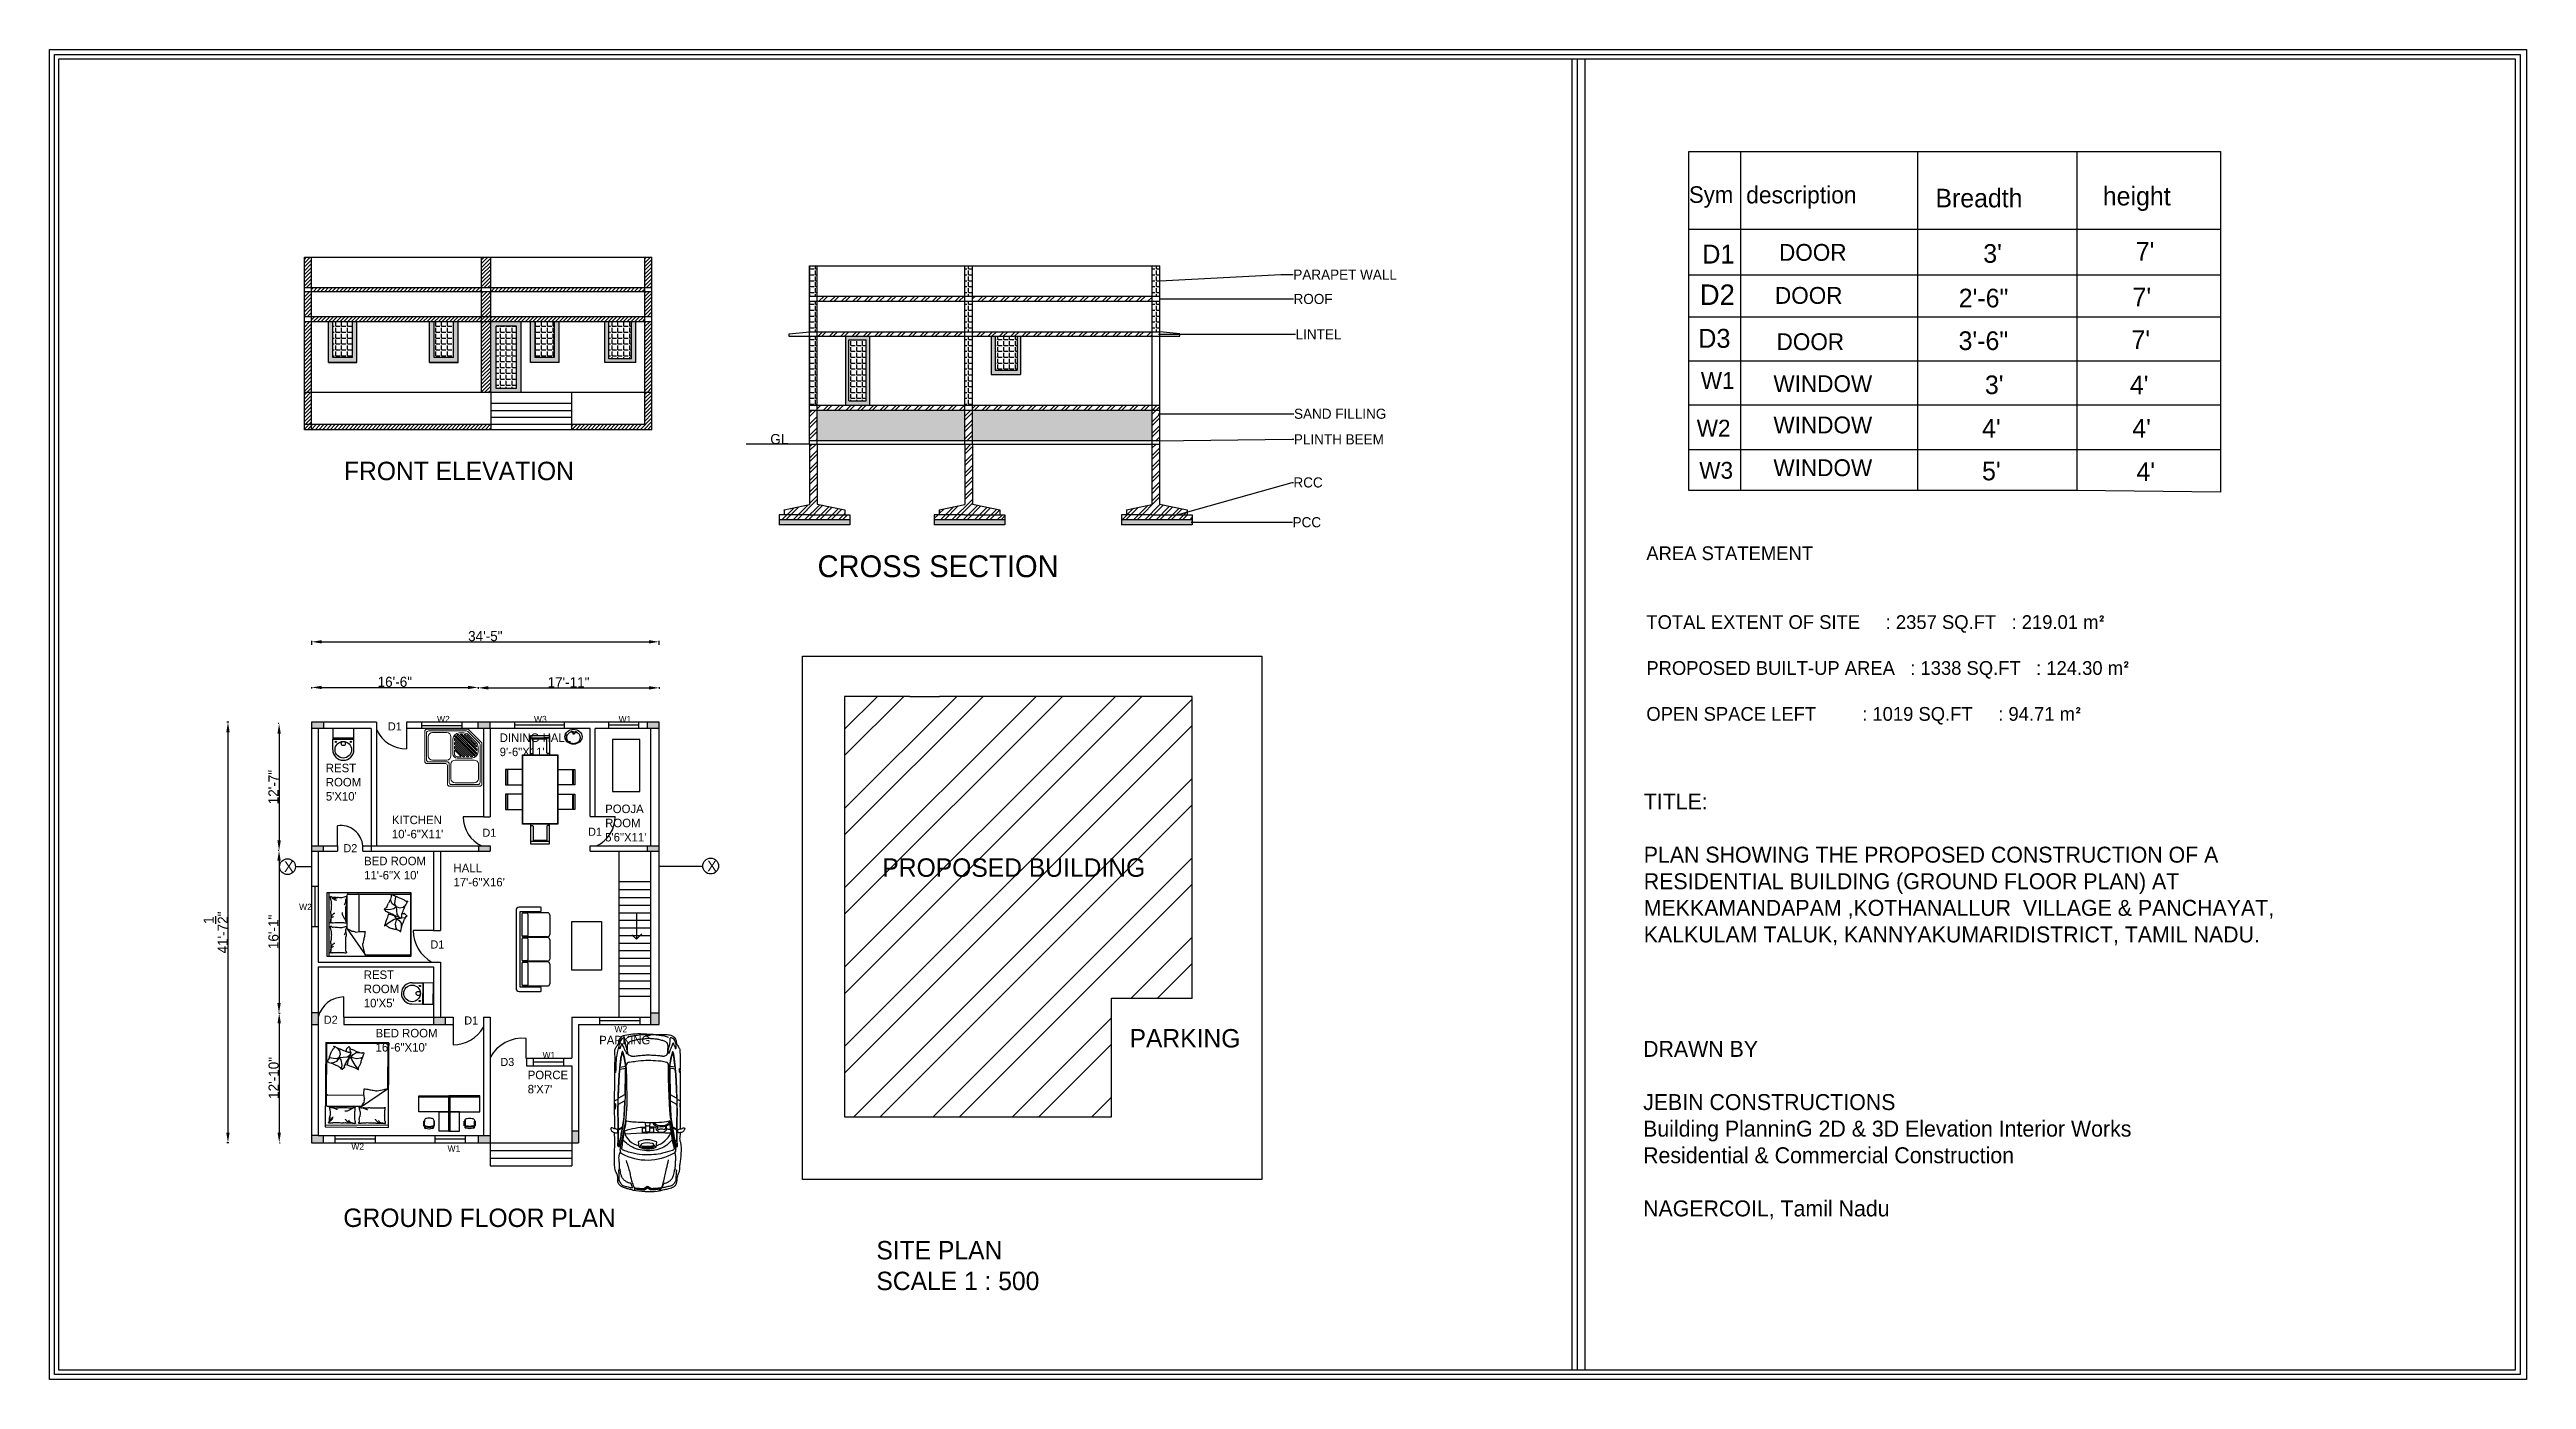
# Model space of a CAD drawing. Header units: feet. Extents: x 539 to 3482, y 328 to 1907.
import ezdxf
from ezdxf import colors
from ezdxf.entities.mleader import LeaderData, LeaderLine
from ezdxf.math import Vec2, Vec3

# ---------------------------------------------------------------- set-up
doc = ezdxf.new("R2010")
doc.units = ezdxf.units.FT
for name, color, linetype in [('dimension', 130, 'Continuous'), ('door', 52, 'Continuous'), ('furniture', 92, 'Continuous'), ('stair case', 160, 'Continuous'), ('text', 22, 'Continuous'), ('window', 210, 'Continuous')]:
    doc.layers.add(name, color=color, linetype=linetype)
doc.styles.add('DIM_FONT', font='SIMPLEX.shx', dxfattribs={"width": 0.8})
doc.dimstyles.new('ISO-25', dxfattribs={"dimtxt": 12, "dimasz": 12, "dimexe": 1.25, "dimexo": 0.625, "dimtad": 1, "dimdec": 1, "dimlunit": 4, "dimtxsty": 'Standard', "dimcen": 2.5, "dimadec": 0, "dimazin": 0, "dimtfac": 1, "dimtdec": 1, "dimtmove": 0, "dimatfit": 3, "dimfxl": 1, "dimarcsym": 0})
pattern_1 = [(0, (-220.53, 109.9994), (0, 6.985), [5.08, -1.905]), (90, (-220.53, 109.9994), (-6.985, 4e-16), [5.08, -1.905])]
pattern_2 = [(45, (-220.53, 109.999), (-6.735192, 6.735192), []), (45, (-216.04, 109.999), (-6.735192, 6.735192), [])]

msp = doc.modelspace()

# ---------------------------------------------------------------- texts
at = {"attachment_point": 1}
for s, insert, char_height, width in [('Sym', (2486.65, 1744.92), 19.668, 55.0691), ('description ', (2554.64, 1744.88), 20.2871, 198.8135), ('D1', (2502.34, 1675.61), 22.473, 31.4624), ('D2', (2499.54, 1628.3), 24.368, 34.1148), ('D3', (2497.54, 1575.53), 22.473, 31.4624), ('W1', (2500.72, 1524.26), 20.002, 35.0034), ('W2', (2495.89, 1467.57), 20.002, 35.0034), ('W3', (2498.87, 1417.51), 20.002, 35.0034), ('X', (817.24, 943.11), 12.63, 8.8418), ('X', (1320.07, 943.78), 12.63, 8.8418)]:
    msp.add_mtext(s, dxfattribs=dict(at, insert=insert, char_height=char_height, width=width))
at = {"layer": 'Defpoints', "attachment_point": 1}
for s, insert, char_height, width in [('Breadth ', (2779.56, 1741.96), 22.063, 154.4395), ('height ', (2978.35, 1744.34), 22.149, 116.2827), ("7'", (3017.57, 1678.81), 22.149, 27.1326), ('DOOR', (2593.67, 1676.4), 20.002, 77.0074), ("3'", (2836.34, 1676.23), 22.149, 27.1326), ('DOOR', (2588.84, 1625.28), 20.002, 77.0074), ('2\'-6"', (2807.19, 1623.22), 22.149, 89.15), ("7'", (3013.73, 1624.37), 22.149, 27.1326), ('DOOR', (2590.77, 1570.29), 20.002, 77.0074), ('3\'-6"', (2806.98, 1572.57), 22.149, 89.15), ("7'", (3012.45, 1573.77), 22.149, 27.1326), ('WINDOW', (2587.02, 1520.44), 20.002, 126.0122), ("3'", (2838.28, 1520.17), 22.149, 27.1326), ("4'", (3010.58, 1520.01), 22.149, 27.1326), ('WINDOW', (2587.02, 1471.44), 20.002, 126.0122), ("4'", (2834.89, 1468.55), 22.149, 27.1326), ("4'", (3013.4, 1468.55), 22.149, 27.1326), ('WINDOW', (2587.02, 1420.62), 20.002, 126.0122), ("5'", (2834.89, 1417.79), 22.149, 27.1326), ("4'", (3018.34, 1417.08), 22.149, 27.1326), ('AREA STATEMENT\\P\\P\\PTOTAL EXTENT OF SITE     : 2357 SQ.FT   : 219.01 m{\\fISOCPEUR|b0|i0|c0|p34;²}\\P\\PPROPOSED BUILT-UP AREA   : 1338 SQ.FT   : 124.30 m{\\fISOCPEUR|b0|i0|c0|p34;²}\\P\\POPEN SPACE LEFT         : 1019 SQ.FT     : 94.71 m{\\fISOCPEUR|b0|i0|c0|p34;²}', (2435.99, 1317.2), 16.3567, 916.6157), ('TITLE:\\P\\PPLAN SHOWING THE PROPOSED CONSTRUCTION OF A RESIDENTIAL BUILDING (GROUND FLOOR PLAN) AT MEKKAMANDAPAM ,KOTHANALLUR  VILLAGE & PANCHAYAT, KALKULAM TALUK, KANNYAKUMARIDISTRICT, TAMIL NADU.', (2432.92, 1023.6), 18.94773, 770.3704), ('DRAWN BY\\P\\PJEBIN CONSTRUCTIONS\\PBuilding PlanninG 2D & 3D Elevation Interior Works\\PResidential & Commercial Construction\\P\\PNAGERCOIL, Tamil Nadu', (2432.15, 729.72), 18.9477, 945.0179)]:
    msp.add_mtext(s, dxfattribs=dict(at, insert=insert, char_height=char_height, width=width))
at = {"layer": 'text', "attachment_point": 1}
for s, insert, char_height, width in [('GL', (1395.05, 1450.66), 12, 21), ('FRONT ELEVATION ', (888.46, 1417.73), 21.8874, 337.0667), ('CROSS SECTION', (1451.17, 1306.48), 25.8784, 335.1248), ('D1', (940.67, 1108.18), 9.618, 13.4648), ('D1', (1053, 981.85), 9.618, 13.4648), ('D1', (1178.64, 982.95), 9.618, 13.4648), ('D2', (887.83, 963.45), 9.618, 16.831), ('PROPOSED BUILDING ', (1528.22, 946.56), 21.8874, 367.7091), ('D1', (991.23, 849.1), 9.618, 13.4648), ('D2', (864.54, 759.64), 9.618, 16.831), ('D1', (1031.4, 758.81), 9.618, 13.4648), ('PARKING', (1821.9, 743.78), 21.887, 145.5515), ('D3', (1074.32, 709.53), 9.618, 13.4648), ('GROUND FLOOR PLAN', (887.73, 530.57), 21.8874, 407.0787), ('SITE PLAN \\PSCALE 1 : 500', (1521.11, 492.03), 21.8874, 527.1532)]:
    msp.add_mtext(s, dxfattribs=dict(at, insert=insert, char_height=char_height, width=width))
for s, width, insert, char_height in [('\\pxt8;DINING HALL\\P9\'-6"X11\'', 115.7422, (1073.45, 1094.94), 10.0972), ("REST\\PROOM\\P5'X10'", 43.0289, (866.91, 1058.96), 10.097), ('POOJA\\PROOM\\P5\'6"X11\'', 43.0289, (1198.84, 1010.44), 10.097), ('KITCHEN\\P10\'-6"X11\'', 70.258, (945.41, 997.31), 10.097), ('BED ROOM\\P11\'-6"X 10\'', 96.9611, (912.39, 948.48), 10.0972), ('HALL\\P17\'-6"X16\'', 104.6916, (1018.61, 940.2), 10.097), ("REST\\PROOM\\P10'X5'", 43.0289, (911.99, 813.37), 10.097), ('BED ROOM\\P16\'-6"X10\'', 89.326, (926.04, 743.99), 10.097), ('PARKING', 43.0289, (1191.72, 735.75), 10.097), ("PORCE\\P8'X7'", 43.0289, (1106.78, 694.34), 10.097)]:
    msp.add_mtext_dynamic_manual_height_columns(s, width=width, gutter_width=50.49, heights=[57.46], dxfattribs=dict(at, insert=insert, char_height=char_height))
at = {"layer": 'window', "char_height": 7.546, "width": 13.2049, "attachment_point": 1}
for s, insert in [('W2', (999.04, 1115.82)), ('W3', (1114.23, 1115.82)), ('W1', (1214.76, 1115.82)), ('W2', (835.13, 892.65)), ('W2', (1209.89, 747.61)), ('W1', (1124.4, 716.73)), ('W2', (897.19, 608.06)), ('W1', (1011.53, 605.67))]:
    msp.add_mtext(s, dxfattribs=dict(at, insert=insert))

# ---------------------------------------------------------------- blocks, each defined once
blk = doc.blocks.new('A$C79B528CE')
for p, q in [((1.5, 2), (0, 2)), ((0, 2), (0, 0)), ((1.5, 1.948), (0, 1.948)), ((1.5, 0), (1.5, 2)), ((0.647, 1.511), (0.028, 1.084)), ((0.574, 1.314), (0.588, 1.218)), ((1.454, 1.239), (0.585, 1.239)), ((0.588, 1.218), (0.586, 1.088)), ((0.647, 1.511), (1.454, 1.511)), ((0.695, 1.562), (0.675, 1.644)), ((0.703, 1.532), (0.695, 1.562)), ((1.405, 1.562), (1.384, 1.644)), ((1.412, 1.532), (1.405, 1.562)), ((1.474, 1.491), (1.474, 0.032)), ((0.028, 0.032), (0.028, 1.084)), ((0.722, 0.632), (0.802, 0.528)), ((1.119, 0.632), (1.105, 0.529)), ((1.454, 0.012), (0.048, 0.012)), ((0.663, 0.36), (0.627, 0.34)), ((0.766, 0.374), (0.663, 0.36)), ((0.78, 0.231), (0.687, 0.231)), ((0.895, 0.342), (0.766, 0.374)), ((0.845, 0.279), (0.78, 0.231)), ((0.802, 0.528), (0.877, 0.397)), ((0.895, 0.342), (0.845, 0.279)), ((0.877, 0.397), (0.895, 0.342)), ((0.895, 0.342), (0.952, 0.383)), ((0.895, 0.342), (0.906, 0.248)), ((0.908, 0.233), (0.92, 0.139)), ((0.93, 0.299), (0.912, 0.256)), ((0.94, 0.3), (0.928, 0.291)), ((0.953, 0.356), (0.93, 0.299)), ((0.99, 0.336), (0.94, 0.3)), ((0.952, 0.383), (0.972, 0.441)), ((0.972, 0.441), (0.991, 0.53)), ((1.176, 0.355), (0.99, 0.336)), ((1.105, 0.529), (1.131, 0.407)), ((1.131, 0.407), (1.176, 0.355)), ((1.176, 0.355), (1.145, 0.272)), ((1.145, 0.272), (1.165, 0.19)), ((1.165, 0.19), (1.219, 0.127)), ((1.176, 0.355), (1.245, 0.448)), ((1.176, 0.355), (1.243, 0.382)), ((1.243, 0.382), (1.312, 0.379)), ((1.245, 0.448), (1.339, 0.486)), ((1.312, 0.379), (1.41, 0.362)), ((1.339, 0.486), (1.363, 0.482)), ((1.41, 0.362), (1.413, 0.355)), ((0, 0), (1.5, 0))]:
    blk.add_line(p, q)
for centre, radius, start, end in [((0.073, 1.914), 0.00342, 291.7883, 340.43603), ((0.074, 1.908), 0.00232, 340.43603, 101.89306), ((0.074, 1.938), 0.0251, 274.30254, 291.7883), ((0.08, 1.909), 0.00428, 201.9904, 281.89306), ((0.049, 1.889), 0.0328, 338.57902, 8.13348), ((-0.161, 1.825), 0.246, 8.13348, 12.10946), ((0.096, 1.899), 0.0156, 158.57902, 201.9904), ((0.279, 1.887), 0.198, 187.6809, 192.10946), ((0.098, 1.939), 0.0289, 239.34875, 274.30254), ((0.997, 1.899), 0.913, 183.36875, 187.6809), ((0.77, 1.757), 0.679, 178.36691, 183.36875), ((0.095, 1.857), 0.0539, 59.34875, 84.74081), ((0.095, 1.083), 0.821, 84.74081, 88.09211), ((0.161, 2.001), 0.0992, 254.06476, 274.21588), ((0.227, 1.982), 0.0992, 233.91364, 254.06476), ((0.186, 0.406), 1.494, 88.09211, 90.57574), ((0.28, 1.945), 0.0992, 216.17665, 233.91364), ((0.323, 2.107), 0.234, 242.76041, 249.13972), ((0.315, 1.896), 0.0992, 198.43965, 216.17665), ((0.308, 1.029), 0.873, 90.57574, 94.80185), ((0.287, 1.949), 0.0768, 231.61143, 242.76041), ((0.523, 2.163), 0.392, 226.18849, 231.61143), ((0.455, 1.998), 0.225, 219.03494, 226.18849), ((0.343, 1.859), 0.0493, 208.31676, 219.03494), ((0.312, 2.192), 0.29, 267.46141, 274.80185), ((0.489, 1.906), 0.2, 203.00277, 208.31676), ((0.364, 2.053), 0.152, 259.81012, 267.46141), ((0.301, 1.375), 0.529, 79.81012, 83.9133), ((0.394, 0.847), 1.049, 83.9133, 90), ((0.595, 1.213), 0.683, 90, 97.54685), ((0.661, 1.662), 0.242, 97.54685, 105.74398), ((0.585, 2.204), 0.305, 278.43719, 285.74398), ((0.667, 2.072), 0.161, 270, 278.43719), ((1.552, 1.599), 0.882, 167.80162, 170.31563), ((0.72, 1.858), 0.0342, 94.40021, 153.41948), ((1.182, 1.874), 0.492, 180, 186.23236), ((0.894, 1.786), 0.204, 170.31563, 180), ((0.709, 2.001), 0.0904, 258.72762, 270), ((0.72, 1.905), 0.0131, 153.41948, 258.72762), ((0.782, 1.914), 0.00342, 291.7883, 340.43603), ((0.784, 1.908), 0.00232, 340.43603, 101.89306), ((0.783, 1.938), 0.0251, 274.30254, 291.7883), ((0.79, 1.909), 0.00428, 201.9904, 281.89306), ((0.758, 1.889), 0.0328, 338.57902, 8.13348), ((0.548, 1.825), 0.246, 8.13348, 12.10946), ((0.805, 1.899), 0.0156, 158.57902, 201.9904), ((0.807, 1.939), 0.0289, 239.34875, 274.30254), ((0.988, 1.887), 0.198, 187.6809, 192.10946), ((1.706, 1.899), 0.913, 183.36875, 187.6809), ((1.479, 1.757), 0.679, 178.36691, 183.36875), ((0.804, 1.857), 0.0539, 59.34875, 84.74081), ((0.805, 1.083), 0.821, 84.74081, 88.09211), ((0.87, 2.001), 0.0992, 254.06476, 274.21588), ((0.936, 1.982), 0.0992, 233.91364, 254.06476), ((0.895, 0.406), 1.494, 88.09211, 90.57574), ((0.989, 1.945), 0.0992, 216.17665, 233.91364), ((1.032, 2.107), 0.234, 242.76041, 249.13972), ((1.025, 1.896), 0.0992, 198.43965, 216.17665), ((1.018, 1.029), 0.873, 90.57574, 94.80185), ((0.997, 1.949), 0.0768, 231.61143, 242.76041), ((1.233, 2.163), 0.392, 226.18849, 231.61143), ((1.164, 1.998), 0.225, 219.03494, 226.18849), ((1.052, 1.859), 0.0493, 208.31676, 219.03494), ((1.022, 2.192), 0.29, 267.46141, 274.80185), ((1.198, 1.906), 0.2, 203.00277, 208.31676), ((1.073, 2.053), 0.152, 259.81012, 267.46141), ((1.01, 1.375), 0.529, 79.81012, 83.9133), ((1.104, 0.847), 1.049, 83.9133, 90), ((1.305, 1.213), 0.683, 90, 97.54685), ((1.37, 1.662), 0.242, 97.54685, 105.74398), ((1.19, 1.802), 0.14, 343.48502, 354.36887), ((1.205, 1.853), 0.14, 332.60117, 343.48502), ((1.294, 2.204), 0.305, 278.43719, 285.74398), ((1.24, 1.912), 0.14, 314.90238, 332.60117), ((1.3, 1.972), 0.14, 297.20359, 314.90238), ((1.315, 1.813), 0.0562, 341.2201, 0), ((1.279, 1.772), 0.0915, 0, 14.68511), ((1.18, 1.89), 0.206, 338.18508, 341.2201), ((1.238, 1.888), 0.151, 334.64488, 338.18508), ((1.376, 2.072), 0.161, 270, 278.43719), ((1.339, 1.867), 0.0526, 318.55709, 334.64488), ((1.333, 1.917), 0.0899, 306.26407, 318.55709), ((2.261, 1.599), 0.882, 167.80162, 170.31563), ((1.43, 1.858), 0.0342, 94.40021, 153.41948), ((1.891, 1.874), 0.492, 180, 186.23236), ((1.603, 1.786), 0.204, 170.31563, 180), ((1.418, 2.001), 0.0904, 258.72762, 270), ((1.43, 1.905), 0.0131, 153.41948, 258.72762), ((0.401, 1.521), 0.321, 170.00164, 176.49514), ((0.062, 1.535), 0.0193, 350.00164, 16.69777), ((0.082, 1.53), 0.00132, 16.69777, 97.12039), ((0.107, 1.447), 0.0875, 97.12039, 106.22115), ((13.701, 0.85), 13.636, 176.49514, 176.94504), ((1.456, 1.645), 1.365, 176.94504, 178.36691), ((0.132, 1.465), 0.0767, 106.22115, 117.28412), ((0.1, 1.583), 0.0453, 282.86904, 297.28412), ((0.112, 1.689), 0.146, 273.57397, 282.86904), ((0.138, 2.71), 1.164, 270.28654, 273.57397), ((0.308, 7.266), 5.719, 269.02962, 270.28654), ((0.489, 4.907), 3.362, 267.39037, 269.02962), ((0.53, 2.757), 1.216, 265.38242, 267.39037), ((0.408, 0.139), 1.405, 85.38242, 87.25094), ((0.208, 0.907), 0.739, 64.68893, 66.51559), ((0.567, 1.314), 0.23, 87.25094, 101.55856), ((0.251, 0.888), 0.739, 66.51559, 68.34226), ((0.299, 0.869), 0.739, 68.34226, 70.57202), ((0.354, 0.85), 0.739, 70.57202, 72.80178), ((0.405, 1.376), 0.18, 339.85116, 8.13558), ((0.594, 1.689), 0.146, 263.56595, 281.55856), ((0.294, 1.641), 0.375, 320.35546, 339.85116), ((0.659, 1.66), 0.12, 252.61359, 263.56595), ((0.608, 1.314), 0.23, 72.61359, 80.5159), ((0.02, 1.756), 0.659, 351.99495, 357.33512), ((0.607, 1.647), 0.0677, 357.33512, 14.04519), ((0.657, 1.263), 0.271, 80.5159, 85.91706), ((0.369, 1.792), 0.317, 347.80162, 351.99495), ((0.703, 1.531), 0.000917, 85.91706, 194.04494), ((1.111, 1.521), 0.321, 170.00164, 176.49514), ((0.772, 1.535), 0.0193, 350.00164, 16.69777), ((0.791, 1.53), 0.00132, 16.69777, 97.12039), ((0.816, 1.447), 0.0875, 97.12039, 106.22115), ((14.411, 0.85), 13.636, 176.49514, 176.94504), ((2.165, 1.645), 1.365, 176.94504, 178.36691), ((0.841, 1.465), 0.0767, 106.22115, 117.28412), ((0.809, 1.583), 0.0453, 282.86904, 297.28412), ((0.821, 1.689), 0.146, 273.57397, 282.86904), ((0.452, 2.162), 0.729, 302.13498, 305.82629), ((0.848, 2.71), 1.164, 270.28654, 273.57397), ((0.739, 1.851), 0.313, 296.49848, 302.13498), ((0.315, 2.891), 1.432, 294.32653, 296.49848), ((1.017, 7.266), 5.719, 269.02962, 270.28654), ((0.775, 2.083), 0.507, 290.67428, 294.32653), ((0.98, 1.68), 0.058, 274.08277, 290.67428), ((1.017, 1.897), 0.272, 266.4448, 274.08277), ((1.199, 4.907), 3.362, 267.39037, 269.02962), ((1.24, 2.757), 1.216, 265.38242, 267.39037), ((1.117, 0.139), 1.405, 85.38242, 87.25094), ((0.917, 0.907), 0.739, 64.68893, 66.51559), ((1.276, 1.314), 0.23, 87.25094, 101.55856), ((0.96, 0.888), 0.739, 66.51559, 68.34226), ((1.009, 0.869), 0.739, 68.34226, 70.57202), ((1.063, 0.85), 0.739, 70.57202, 72.80178), ((1.303, 1.689), 0.146, 263.56595, 281.55856), ((1.369, 1.66), 0.12, 252.61359, 263.56595), ((1.317, 1.314), 0.23, 72.61359, 80.5159), ((0.73, 1.756), 0.659, 351.99495, 357.33512), ((1.316, 1.647), 0.0677, 357.33512, 14.04519), ((1.367, 1.263), 0.271, 80.5159, 85.91706), ((1.078, 1.792), 0.317, 347.80162, 351.99495), ((1.412, 1.531), 0.000917, 85.91706, 194.04494), ((1.454, 1.491), 0.02, 0, 90), ((1.454, 1.259), 0.02, 270, 0), ((-0.475, 2.849), 1.835, 285.93519, 287.73639), ((-0.063, 1.742), 0.657, 282.92554, 285.93519), ((-0.639, 5.103), 4.065, 280.72756, 282.92554), ((0.278, 1.199), 0.0581, 262.26962, 280.72756), ((0.333, 1.331), 0.194, 256.8096, 262.26962), ((-0.203, -1.325), 2.516, 76.8096, 78.32586), ((-0.055, -1.428), 2.588, 78.32586, 80.50498), ((-0.038, -2.64), 3.78, 80.50498, 82.308), ((0.41, 0.749), 0.352, 329.09437, 333.18207), ((0.723, 0.627), 0.00443, 93.94836, 166.71916), ((0.725, 0.627), 0.0063, 166.71916, 233.42082), ((0.712, 0.61), 0.0142, 10.40739, 53.42082), ((0.725, 0.596), 0.0352, 69.65479, 93.94836), ((0.689, 0.608), 0.0393, 333.18207, 345.42909), ((0.65, 0.599), 0.0771, 2.72862, 10.40739), ((0.712, 0.602), 0.0153, 345.42909, 2.72862), ((0.716, 0.573), 0.0601, 51.41461, 69.65479), ((0.803, 0.682), 0.0792, 231.41461, 247.29308), ((1.096, 1.381), 0.837, 247.29308, 249.87133), ((2.561, 5.378), 5.094, 249.87133, 250.91638), ((1.001, 0.643), 0.0774, 313.52244, 324.10643), ((0.932, 0.771), 0.218, 307.21509, 313.52244), ((0.692, 1.146), 0.66, 306.2163, 307.21509), ((1.324, 0.316), 0.383, 126.2163, 127.52874), ((1.13, 0.592), 0.0452, 127.52874, 134.1274), ((1.059, 0.683), 0.0697, 308.81361, 314.1274), ((1.12, 0.632), 0.0127, 176.75451, 308.81361), ((1.111, 0.59), 0.0359, 356.75451, 62.70976), ((-0.231, -2.186), 3.097, 62.70976, 63.58535), ((0.048, 0.032), 0.02, 180, 270), ((0.603, 0.252), 0.0168, 134.90453, 185.35724), ((0.592, 0.251), 0.0058, 185.35724, 242.70414), ((0.612, 0.291), 0.0509, 242.70414, 261.35565), ((0.538, 0.318), 0.0755, 314.90453, 338.0627), ((0.614, 0.3), 0.0599, 261.35565, 277.784), ((-1.862, 1.284), 2.662, 338.0627, 339.22273), ((0.63, 0.179), 0.063, 81.77066, 97.784), ((0.459, 0.403), 0.18, 339.22273, 343.68776), ((0.108, 0.506), 0.545, 343.68776, 346.159), ((2.238, -0.019), 1.648, 164.73746, 166.159), ((0.578, -0.185), 0.43, 73.64725, 81.77066), ((2.58, -0.112), 2.003, 162.1604, 164.73746), ((0.861, 0.441), 0.197, 153.92651, 162.1604), ((0.757, 0.492), 0.081, 140.29953, 153.92651), ((0.545, 0.668), 0.194, 320.29953, 329.09437), ((0.523, -0.37), 0.624, 66.9038, 73.64725), ((-1.522, -5.167), 5.838, 66.54766, 66.9038), ((3.23, 5.787), 6.102, 246.54766, 246.89602), ((1.627, 2.029), 2.016, 246.89602, 247.98123), ((-0.29, -2.712), 3.097, 67.10564, 67.98123), ((1.923, 3.536), 3.145, 250.91638, 253.39153), ((0.919, 0.234), 0.0231, 107.18674, 157.76452), ((0.896, 0.238), 0.00467, 287.18674, 70.62007), ((0.898, 0.225), 0.0092, 70.62007, 94.25932), ((0.906, 0.267), 0.034, 262.01776, 274.25932), ((0.958, 0.422), 0.195, 255.1193, 262.01776), ((0.901, 0.108), 0.0359, 1.15039, 67.10564), ((0.907, 0.051), 0.179, 75.1193, 82.32164), ((0.949, 0.109), 0.0127, 181.15039, 313.2095), ((0.767, 0.463), 0.214, 330.06403, 337.76452), ((0.959, 0.153), 0.0712, 82.32164, 94.51184), ((0.91, 0.151), 0.0697, 313.2095, 318.52329), ((0.996, 0.075), 0.0452, 131.92462, 138.52329), ((2.359, -0.331), 1.565, 150.06403, 152.91165), ((1.222, -0.176), 0.383, 130.61218, 131.92462), ((0.978, 0.289), 0.0663, 261.87843, 274.51184), ((0.543, 0.616), 0.66, 310.61218, 311.61098), ((0.837, 0.284), 0.218, 311.61098, 317.91833), ((1.025, 0.332), 0.117, 248.99565, 261.87843), ((0.941, 0.191), 0.0774, 317.91833, 328.50231), ((2.531, -0.264), 1.687, 152.91165, 154.94715), ((0.988, 0.162), 0.0226, 328.50231, 12.44506), ((2.261, 3.101), 3.145, 246.5205, 248.99565), ((1.054, 0.177), 0.0458, 161.97966, 192.44506), ((1.967, -0.12), 1.005, 160.65521, 161.97966), ((1.058, 0.634), 0.117, 253.39153, 259.26338), ((1.958, 0.12), 1.005, 154.94715, 157.58378), ((1.093, 0.553), 0.0458, 157.58378, 188.04918), ((1.032, 0.583), 0.0226, 324.10643, 8.04918), ((3.249, 4.8), 5.094, 245.47545, 246.5205), ((2.12, 2.355), 2.016, 242.50014, 243.58535), ((1.6, 0.873), 0.837, 242.8972, 245.47545), ((4.074, 5.944), 6.102, 242.15178, 242.50014), ((1.307, 0.169), 0.0792, 227.01873, 242.8972), ((-1.439, -4.647), 5.838, 62.15178, 62.50792), ((1.246, 0.044), 0.0601, 47.01873, 65.25891), ((1.286, 0.053), 0.0352, 65.25891, 89.55248), ((1.068, -0.068), 0.624, 62.50792, 69.25137), ((1.284, 0.119), 0.0153, 341.03321, 358.33274), ((1.222, 0.106), 0.0771, 358.33274, 6.01151), ((1.266, 0.139), 0.0393, 328.78619, 341.03321), ((1.289, 0.093), 0.0142, 6.01151, 49.02494), ((1.305, 0.083), 0.00443, 89.55248, 162.32327), ((1.015, 0.329), 0.352, 324.69849, 328.78619), ((1.31, 0.092), 0.0063, 162.32327, 229.02494), ((1.177, 0.282), 0.194, 315.90365, 324.69849), ((1.405, 0.129), 0.081, 135.90365, 149.53063), ((1.529, 0.111), 0.197, 149.53063, 157.76452), ((1.261, 0.066), 0.43, 69.25137, 77.37478), ((3.246, -0.463), 2.003, 157.76452, 160.34158), ((2.957, -0.221), 1.648, 160.34158, 161.76311), ((0.895, 0.526), 0.545, 339.29188, 341.76311), ((1.25, 0.432), 0.18, 334.82685, 339.29188), ((1.418, 0.405), 0.063, 77.37478, 93.38812), ((-0.967, 1.549), 2.662, 333.66682, 334.82685), ((1.445, 0.525), 0.0599, 256.95977, 273.38812), ((1.393, 0.474), 0.0755, 310.50865, 333.66682), ((1.475, 0.508), 0.0509, 238.30826, 256.95977), ((1.454, 0.032), 0.02, 270, 0), ((1.477, 0.441), 0.0168, 130.50865, 180.96136), ((1.469, 0.459), 0.0058, 180.96136, 238.30826)]:
    blk.add_arc(centre, radius, start, end)
at = {"style": 'DIM_FONT', "oblique": -180, "text_generation_flag": 4, "width": 0.8, "flags": 9}
for tag in ['XSIZE', 'YSIZE']:
    blk.add_attdef(tag, (1.5, 2), '', height=0.0005, rotation=180, dxfattribs=at)
blk = doc.blocks.new('A$C391A2D23')
for p, q in [((0, 0.75), (0, 0.5)), ((0.5, 0.75), (0, 0.75)), ((0.5, 0.5), (0.5, 0.75)), ((0.5, 0.52), (0, 0.52)), ((0, 0.25), (0, 0.5)), ((0, 0.5), (0.5, 0.5)), ((0.5, 0.25), (0.5, 0.5))]:
    blk.add_line(p, q)
for centre, radius in [((0.25, 0.25), 0.196), ((0.073, 0.434), 0.0146), ((0.25, 0.396), 0.05), ((0.427, 0.434), 0.0146)]:
    blk.add_circle(centre, radius)
blk.add_arc((0.25, 0.25), 0.25, 180, 0)
blk = doc.blocks.new('A$C3DA776D3')
for p, q in [((1.371, 1.84), (1.39, 1.796)), ((1.394, 1.839), (1.415, 1.791)), ((1.708, 1.833), (1.766, 1.725)), ((1.729, 1.833), (1.79, 1.721)), ((2.42, 1.834), (2.509, 1.67)), ((2.594, 1.821), (2.684, 1.657)), ((3.391, 1.791), (3.419, 1.638)), ((3.446, 1.785), (3.472, 1.64)), ((0.049, 0.951), (0.096, 1.033)), ((0.096, 1.033), (0.05, 1.108)), ((0.114, 1.038), (0.067, 1.113)), ((0.067, 0.947), (0.114, 1.029)), ((0.135, 1.039), (0.085, 1.118)), ((0.085, 0.943), (0.135, 1.03)), ((1.218, 1.186), (1.244, 1.18)), ((1.22, 0.869), (1.246, 0.874)), ((1.234, 0.79), (1.366, 0.773)), ((1.237, 1.26), (1.377, 1.284)), ((1.244, 1.18), (1.27, 1.175)), ((1.246, 0.874), (1.272, 0.88)), ((1.649, 1.006), (1.649, 1.051)), ((1.675, 1.078), (1.84, 1.078)), ((1.838, 0.98), (1.675, 0.98)), ((1.366, 0.213), (1.386, 0.257)), ((1.39, 0.214), (1.41, 0.262)), ((1.703, 0.22), (1.762, 0.328)), ((1.724, 0.22), (1.785, 0.332)), ((2.415, 0.218), (2.505, 0.382)), ((2.59, 0.231), (2.68, 0.395)), ((3.387, 0.262), (3.414, 0.415)), ((3.442, 0.268), (3.468, 0.413))]:
    blk.add_line(p, q)
blk.add_lwpolyline([(1.768, 0.98), (1.768, 0.876, -0.414214), (1.759, 0.867), (1.641, 0.867, -0.414214), (1.632, 0.876), (1.632, 1.163, -0.414214), (1.641, 1.171), (1.759, 1.171, -0.414214), (1.768, 1.163), (1.768, 1.078)], format="xyb")
for centre, radius, start, end in [((1.643, 1.12), 1.594, 170.12112, 180.27968), ((1.643, 1.12), 1.577, 170.06503, 180.09581), ((1.643, 1.12), 1.559, 170.06503, 179.90871), ((2.363, 1.031), 1.491, 151.27714, 209.97599), ((1.134, 1.704), 0.0887, 80.92793, 151.27714), ((1.269, 1.833), 0.0222, 88.30081, 259.23573), ((1.269, 1.833), 0.0133, 88.30081, 259.23573), ((1.756, 1.198), 0.485, 101.85595, 171.84728), ((-7.793, 0.806), 9.416, 357.43424, 5.15957), ((-0.468, 0.976), 2.253, 2.57809, 17.91043), ((2.412, 1.83), 0.00887, 28.65835, 89.06838), ((2.501, 1.666), 0.00887, 266.38599, 28.65835), ((7.843, 227.042), 225.458, 268.64295, 268.86254), ((2.314, 1.81), 0.234, 8.50125, 34.35103), ((2.602, 1.826), 0.00887, 88.34829, 208.65835), ((2.692, 1.662), 0.00887, 208.65835, 268.69062), ((7.843, 227.042), 225.449, 268.69062, 268.86254), ((3.397, 2.947), 1.318, 268.72162, 291.10821), ((3.397, 2.947), 1.309, 268.72162, 270.94951), ((3.437, -0.126), 2.039, 74.09296, 90.76485), ((3.397, 2.947), 1.309, 273.29531, 289.75061), ((3.5, 1.529), 0.0887, 5.3633, 92.43356), ((3.618, 0.847), 0.912, 76.0102, 81.87599), ((3.622, 0.857), 0.912, 74.17074, 81.87599), ((3.836, 1.723), 0.00887, 289.75061, 76.0102), ((3.869, 1.726), 0.00887, 291.10821, 74.17074), ((0.057, 1.112), 0.00887, 180.27968, 212.03468), ((0.056, 0.947), 0.00887, 150.07292, 183.67668), ((3.602, 1.175), 3.562, 183.67668, 188.32383), ((0.075, 1.118), 0.00887, 180.09581, 212.03468), ((0.074, 0.942), 0.00887, 150.07292, 183.76336), ((3.602, 1.175), 3.544, 183.76336, 188.32383), ((0.093, 1.123), 0.00887, 179.90871, 212.03468), ((0.093, 0.938), 0.00887, 150.07292, 183.85072), ((3.602, 1.175), 3.526, 183.85072, 188.32383), ((0.106, 1.034), 0.00887, 330.07292, 32.03468), ((0.127, 1.034), 0.00887, 330.07292, 32.03468), ((1.734, 1.022), 0.555, 155.15631, 204.0455), ((1.996, 1.032), 0.794, 168.82603, 191.84879), ((1.172, 0.987), 0.183, 285.46201, 329.30509), ((1.119, 0.951), 0.313, 49.40393, 69.93973), ((1.235, 0.799), 0.00887, 204.0455, 262.57695), ((1.996, 1.032), 0.767, 168.82603, 191.84879), ((1.238, 1.251), 0.00887, 99.85481, 155.15631), ((1.996, 1.032), 0.74, 168.82603, 191.84879), ((1.922, 0.999), 0.687, 198.09737, 243.3215), ((0.81, 1.029), 0.537, 345.36448, 17.33436), ((1.367, 0.782), 0.00887, 262.57695, 335.29473), ((0.804, 1.041), 0.629, 335.29473, 22.22123), ((1.378, 1.275), 0.00887, 22.22123, 99.85481), ((1.675, 1.051), 0.0266, 90, 180), ((1.675, 1.006), 0.0266, 180, 270), ((1.544, 0.646), 0.185, 333.48481, 25.53467), ((1.77, 0.678), 0.0753, 62.21447, 141.10294), ((-0.468, 0.976), 2.253, 355.34103, 0.08439), ((1.149, 0.33), 0.0887, 209.97599, 286.34052), ((2.198, -3.248), 3.64, 93.02386, 106.34052), ((1.183, 0.299), 0.00887, 252.27428, 284.29398), ((2.331, -4.207), 4.641, 94.71361, 104.29398), ((1.264, 0.22), 0.0222, 100.76427, 271.69919), ((1.264, 0.22), 0.0133, 100.76427, 271.69919), ((-0.468, 0.976), 2.253, 344.97, 347.97913), ((1.782, 0.606), 0.0837, 210.97226, 288.84464), ((1.949, 0.427), 0.00887, 274.71361, 10.98745), ((2.408, 0.223), 0.00887, 270.93162, 331.34165), ((2.497, 0.387), 0.00887, 331.34165, 93.61401), ((7.839, -224.99), 225.458, 91.13746, 91.35705), ((2.309, 0.242), 0.234, 328.98617, 351.49875), ((2.598, 0.227), 0.00887, 151.34165, 271.65171), ((7.839, -224.99), 225.449, 91.13746, 91.30938), ((3.393, -0.894), 1.318, 68.89179, 91.27838), ((3.393, -0.894), 1.309, 89.05049, 91.27838), ((3.393, -0.894), 1.309, 70.24939, 86.70469), ((3.502, 0.538), 0.0887, 268.70196, 340.8366), ((3.614, 1.206), 0.912, 278.12401, 283.9898), ((3.618, 1.196), 0.912, 278.12401, 285.82926), ((3.832, 0.329), 0.00887, 283.9898, 70.24939), ((3.864, 0.327), 0.00887, 285.82926, 68.89179)]:
    blk.add_arc(centre, radius, start, end)
blk.add_ellipse((2.367, 1.928), major_axis=(-0.083, 0.0016), ratio=0.102782)
for centre, major_axis, ratio, start_param, end_param in [((1.92, 0.645), (0, 0.239), 0.529672, 0.058485, 2.894188), ((1.896, 1.027), (0.0775, 0), 0.932272, 1.29458, 4.948947)]:
    blk.add_ellipse(centre, major_axis=major_axis, ratio=ratio, start_param=start_param, end_param=end_param)
at = {"extrusion": (0, 0, -1)}
blk.add_ellipse((2.363, 0.124), major_axis=(-0.083, -0.0016), ratio=0.102782, dxfattribs=at)
for points, knots in [([(0.04, 1.442), (0.026, 1.328), (-0.001, 1.103), (-0.004, 0.801), (0.049, 0.584), (0.081, 0.427), (0.115, 0.319), (0.182, 0.241), (0.271, 0.211), (0.379, 0.21), (0.487, 0.182), (0.567, 0.135), (0.657, 0.138), (0.915, 0.119), (1.188, 0.053), (1.451, 0.141), (1.544, 0.118), (1.61, 0.116), (1.631, 0.116)], [0, 0, 0, 0, 0.388807, 0.765455, 1.01322, 1.141907, 1.30735, 1.390473, 1.477778, 1.61655, 1.755196, 1.851534, 1.920565, 2.05458, 2.731843, 2.819344, 2.97386, 3.044752, 3.044752, 3.044752, 3.044752]), ([(0.04, 1.442), (0.049, 1.475), (0.067, 1.54), (0.082, 1.63), (0.118, 1.704), (0.145, 1.774), (0.194, 1.818), (0.248, 1.848), (0.311, 1.853), (0.39, 1.85), (0.466, 1.866), (0.536, 1.902), (0.627, 1.941), (0.825, 1.943), (1.073, 1.943), (1.367, 1.939), (1.542, 1.941), (1.633, 1.942)], [0, 0, 0, 0, 0.118823, 0.228347, 0.304709, 0.395218, 0.479661, 0.520666, 0.602694, 0.688012, 0.788383, 0.860898, 0.954729, 1.11959, 1.518327, 1.801929, 2.110556, 2.110556, 2.110556, 2.110556]), ([(1.123, 0.997), (1.14, 1.156), (1.169, 1.427), (1.349, 1.628), (1.425, 1.71)], [0, 0, 0, 0, 0.5236809, 0.8940297, 0.8940297, 0.8940297, 0.8940297]), ([(1.145, 1.692), (1.148, 1.703), (1.153, 1.719), (1.17, 1.736), (1.199, 1.741), (1.288, 1.726), (1.46, 1.708), (1.664, 1.673), (1.824, 1.639), (1.909, 1.627), (1.943, 1.626), (1.963, 1.624), (1.943, 1.547), (1.924, 1.369), (1.916, 1.075), (1.91, 0.761), (1.931, 0.569), (1.953, 0.453), (1.957, 0.429)], [0, 0, 0, 0, 0.038062, 0.057765, 0.075887, 0.136118, 0.360736, 0.660851, 0.833831, 0.919425, 0.944413, 0.95681, 0.976133, 1.15453, 1.659168, 1.908025, 2.226872, 2.308645, 2.308645, 2.308645, 2.308645]), ([(1.148, 1.792), (1.491, 1.737), (1.8, 1.641), (2.213, 1.608), (2.283, 1.603), (2.283, 1.603)], [0.0003636, 0.0003636, 0.0003636, 0.0003636, 0.134701, 0.134701, 0.1508358, 0.1508358, 0.1508358, 0.1508358]), ([(1.265, 1.811), (1.587, 1.75), (1.932, 1.671), (2.357, 1.656), (2.431, 1.653), (2.504, 1.648)], [0.0116221, 0.0116221, 0.0116221, 0.0116221, 0.1543947, 0.1543947, 0.1841997, 0.1841997, 0.1841997, 0.1841997]), ([(1.269, 1.855), (1.429, 1.844), (1.677, 1.837), (2.086, 1.852), (2.55, 1.848), (2.974, 1.83), (3.239, 1.817), (3.331, 1.808), (3.751, 1.76)], [0.04998, 0.04998, 0.04998, 0.04998, 0.456658, 0.88886, 1.432548, 2.02833, 2.31987, 2.336539, 2.336539, 2.336539, 2.336539]), ([(1.394, 1.839), (1.451, 1.836), (1.504, 1.834), (1.606, 1.832), (1.657, 1.832), (1.708, 1.833)], [0.1630874, 0.1630874, 0.1630874, 0.1630874, 0.3282058, 0.3282058, 0.4985864, 0.4985864, 0.4985864, 0.4985864]), ([(1.633, 1.942), (1.637, 1.956), (1.649, 1.986), (1.678, 2.025), (1.717, 2.044), (1.758, 2.05), (1.771, 2.018), (1.759, 1.988), (1.737, 1.958), (1.742, 1.929), (1.734, 1.901), (1.727, 1.874), (1.701, 1.849), (1.668, 1.852), (1.625, 1.856), (1.629, 1.902), (1.631, 1.928), (1.633, 1.942)], [0.0885943, 0.0885943, 0.0885943, 0.0885943, 0.1373899, 0.1989553, 0.2458559, 0.2904509, 0.3067594, 0.3537167, 0.3919221, 0.4272917, 0.447055, 0.4910496, 0.5184931, 0.5619515, 0.6001709, 0.6402891, 0.6890715, 0.6890715, 0.6890715, 0.6890715]), ([(1.729, 1.833), (1.775, 1.833), (1.821, 1.834), (1.971, 1.838), (2.074, 1.84), (2.256, 1.841), (2.334, 1.84), (2.412, 1.839)], [0.5222333, 0.5222333, 0.5222333, 0.5222333, 0.6789211, 0.6789211, 1.0296365, 1.0296365, 1.2940564, 1.2940564, 1.2940564, 1.2940564]), ([(1.74, 1.936), (1.744, 1.936), (1.858, 1.931), (2.11, 1.944), (2.498, 1.943), (2.887, 1.94), (3.208, 1.94), (3.509, 1.94), (3.739, 1.919), (3.92, 1.945), (3.979, 1.913), (4.014, 1.892), (4.051, 1.861), (4.094, 1.839), (4.132, 1.821), (4.17, 1.831), (4.216, 1.811), (4.268, 1.782), (4.317, 1.728), (4.347, 1.611), (4.378, 1.42), (4.376, 1.126), (4.35, 0.821), (4.356, 0.565), (4.343, 0.404), (4.299, 0.318), (4.248, 0.268), (4.184, 0.232), (4.102, 0.238), (4.043, 0.19), (3.991, 0.168), (3.96, 0.139), (3.769, 0.123), (3.576, 0.125), (3.393, 0.125), (3.371, 0.125)], [0.114046, 0.114046, 0.114046, 0.114046, 0.127519, 0.499235, 0.968453, 1.440308, 1.814622, 2.054514, 2.455224, 2.610949, 2.635875, 2.681833, 2.750323, 2.797084, 2.847368, 2.883024, 2.926275, 3.011124, 3.084414, 3.16311, 3.41524, 3.739789, 4.152943, 4.449449, 4.607544, 4.693588, 4.767288, 4.84799, 4.936972, 5.028501, 5.093159, 5.12765, 5.168553, 5.718196, 5.794044, 5.794044, 5.794044, 5.794044]), ([(1.79, 1.721), (1.861, 1.709), (1.933, 1.699), (2.105, 1.678), (2.206, 1.67), (2.372, 1.664), (2.437, 1.661), (2.501, 1.657)], [0.08651219, 0.08651219, 0.08651219, 0.08651219, 0.11635961, 0.11635961, 0.15763882, 0.15763882, 0.18372658, 0.18372658, 0.18372658, 0.18372658]), ([(2.283, 1.603), (2.323, 1.6), (2.552, 1.592), (2.897, 1.602), (3.192, 1.605), (3.496, 1.618)], [0.0364782, 0.0364782, 0.0364782, 0.0364782, 0.0534387, 0.1292772, 0.1736343, 0.1736343, 0.1736343, 0.1736343]), ([(2.602, 1.835), (2.669, 1.833), (2.736, 1.83), (2.881, 1.825), (2.958, 1.821), (3.097, 1.815), (3.158, 1.812), (3.244, 1.807), (3.268, 1.805), (3.391, 1.791)], [1.5086743, 1.5086743, 1.5086743, 1.5086743, 1.734954, 1.734954, 1.9977611, 1.9977611, 2.2072366, 2.2072366, 2.2879509, 2.2879509, 2.2879509, 2.2879509]), ([(3.299, 1.913), (3.305, 1.917), (3.322, 1.927), (3.354, 1.929), (3.385, 1.928), (3.402, 1.918), (3.408, 1.914), (3.409, 1.913)], [0, 0, 0, 0, 0.00281353, 0.00784005, 0.01287951, 0.01501274, 0.01570301, 0.01570301, 0.01570301, 0.01570301]), ([(3.299, 1.913), (3.305, 1.91), (3.322, 1.9), (3.354, 1.908), (3.385, 1.899), (3.402, 1.909), (3.408, 1.913), (3.409, 1.913)], [0, 0, 0, 0, 0.00281353, 0.00784005, 0.01287951, 0.01501274, 0.01570301, 0.01570301, 0.01570301, 0.01570301]), ([(3.588, 1.538), (3.595, 1.462), (3.619, 1.317), (3.646, 1.079), (3.63, 0.797), (3.618, 0.603), (3.586, 0.508)], [0.0073838, 0.0073838, 0.0073838, 0.0073838, 0.0294007, 0.067193, 0.1037964, 0.1444788, 0.1444788, 0.1444788, 0.1444788]), ([(3.75, 1.481), (3.754, 1.495), (3.763, 1.527), (3.798, 1.567), (3.866, 1.584), (3.945, 1.586), (4.026, 1.59), (4.095, 1.583), (4.131, 1.546), (4.158, 1.51), (4.18, 1.446), (4.204, 1.362), (4.226, 1.244), (4.23, 1.145), (4.239, 1.08), (4.238, 1.061), (4.238, 1.059)], [0, 0, 0, 0, 0.051006, 0.109652, 0.169413, 0.283146, 0.376203, 0.448906, 0.503455, 0.546185, 0.600943, 0.729234, 0.842906, 1.005303, 1.062348, 1.067834, 1.067834, 1.067834, 1.067834]), ([(4.269, 1.586), (4.281, 1.56), (4.31, 1.5), (4.324, 1.371), (4.354, 1.209), (4.352, 1.031), (4.352, 0.817), (4.328, 0.63), (4.293, 0.497), (4.275, 0.448)], [0.0003357, 0.0003357, 0.0003357, 0.0003357, 0.0120881, 0.0270745, 0.0525606, 0.0788485, 0.0988506, 0.1397625, 0.1546131, 0.1546131, 0.1546131, 0.1546131]), ([(0.02, 0.718), (0.04, 0.693), (0.108, 0.612), (0.342, 0.578), (0.601, 0.51), (0.797, 0.465), (0.879, 0.446)], [0.006523, 0.006523, 0.006523, 0.006523, 0.111758, 0.359136, 0.754402, 1.03756, 1.03756, 1.03756, 1.03756]), ([(1.812, 0.517), (1.792, 0.514), (1.758, 0.509), (1.706, 0.504), (1.666, 0.535), (1.635, 0.584), (1.632, 0.643), (1.632, 0.705), (1.669, 0.754), (1.722, 0.788), (1.781, 0.799), (1.808, 0.782), (1.815, 0.777)], [0, 0, 0, 0, 0.0697224, 0.1152553, 0.1718464, 0.228887, 0.3065165, 0.3695628, 0.4317857, 0.5044965, 0.584817, 0.6125638, 0.6125638, 0.6125638, 0.6125638]), ([(1.917, 0.848), (1.906, 0.847), (1.892, 0.84), (1.85, 0.786), (1.828, 0.71), (1.831, 0.577), (1.845, 0.521), (1.879, 0.464), (1.894, 0.45), (1.949, 0.418)], [0.058485, 0.058485, 0.058485, 0.058485, 0.595418, 0.595418, 1.615982, 1.615982, 2.403313, 2.403313, 2.894188, 2.894188, 2.894188, 2.894188]), ([(3.746, 0.615), (3.749, 0.584), (3.752, 0.535), (3.798, 0.482), (3.866, 0.465), (3.945, 0.464), (4.026, 0.46), (4.095, 0.466), (4.131, 0.504), (4.158, 0.54), (4.18, 0.604), (4.204, 0.688), (4.226, 0.805), (4.23, 0.904), (4.241, 0.98), (4.236, 1.012), (4.24, 1.038), (4.238, 1.059)], [0, 0, 0, 0, 0.102568, 0.161214, 0.220975, 0.334708, 0.427765, 0.500468, 0.555017, 0.597747, 0.652505, 0.780796, 0.894469, 1.056865, 1.11391, 1.156093, 1.160184, 1.160184, 1.160184, 1.160184]), ([(1.14, 0.346), (1.144, 0.338), (1.152, 0.324), (1.159, 0.302), (1.172, 0.293), (1.179, 0.291), (1.18, 0.29)], [0, 0, 0, 0, 0.03043159, 0.05630154, 0.07707664, 0.0801121, 0.0801121, 0.0801121, 0.0801121]), ([(1.26, 0.242), (1.582, 0.303), (1.928, 0.382), (2.353, 0.397), (2.426, 0.4), (2.499, 0.405)], [0.0116221, 0.0116221, 0.0116221, 0.0116221, 0.1543947, 0.1543947, 0.1841997, 0.1841997, 0.1841997, 0.1841997]), ([(1.265, 0.198), (1.425, 0.209), (1.673, 0.215), (2.081, 0.201), (2.546, 0.205), (2.97, 0.223), (3.235, 0.235), (3.326, 0.245), (3.747, 0.293)], [0.04998, 0.04998, 0.04998, 0.04998, 0.456658, 0.88886, 1.432548, 2.02833, 2.31987, 2.336539, 2.336539, 2.336539, 2.336539]), ([(1.39, 0.214), (1.447, 0.217), (1.5, 0.219), (1.602, 0.22), (1.653, 0.221), (1.703, 0.22)], [0.1630874, 0.1630874, 0.1630874, 0.1630874, 0.3282058, 0.3282058, 0.4985864, 0.4985864, 0.4985864, 0.4985864]), ([(1.631, 0.116), (1.634, 0.098), (1.646, 0.063), (1.678, 0.021), (1.717, 0.002), (1.758, -0.004), (1.771, 0.028), (1.759, 0.058), (1.737, 0.088), (1.742, 0.117), (1.734, 0.145), (1.727, 0.172), (1.701, 0.197), (1.668, 0.194), (1.625, 0.19), (1.629, 0.149), (1.631, 0.127), (1.631, 0.116)], [0.0739443, 0.0739443, 0.0739443, 0.0739443, 0.1373899, 0.1989553, 0.2458559, 0.2904509, 0.3067594, 0.3537167, 0.3919221, 0.4272917, 0.447055, 0.4910496, 0.5184931, 0.5619515, 0.6001709, 0.6402891, 0.6746905, 0.6746905, 0.6746905, 0.6746905]), ([(1.724, 0.22), (1.77, 0.219), (1.816, 0.218), (1.966, 0.215), (2.07, 0.213), (2.251, 0.212), (2.33, 0.213), (2.408, 0.214)], [0.5222333, 0.5222333, 0.5222333, 0.5222333, 0.6789211, 0.6789211, 1.0296365, 1.0296365, 1.2940564, 1.2940564, 1.2940564, 1.2940564]), ([(1.785, 0.332), (1.857, 0.343), (1.929, 0.354), (2.101, 0.375), (2.202, 0.383), (2.368, 0.389), (2.432, 0.391), (2.497, 0.395)], [0.08651219, 0.08651219, 0.08651219, 0.08651219, 0.11635961, 0.11635961, 0.15763882, 0.15763882, 0.18372658, 0.18372658, 0.18372658, 0.18372658]), ([(2.006, 0.387), (2.056, 0.393), (2.099, 0.397), (2.352, 0.422), (2.529, 0.424), (2.937, 0.442), (3.162, 0.455), (3.36, 0.449), (3.395, 0.451), (3.5, 0.449)], [0.1070055, 0.1070055, 0.1070055, 0.1070055, 0.1399042, 0.1399042, 0.2098563, 0.2098563, 0.2979905, 0.2979905, 0.3093168, 0.3093168, 0.3093168, 0.3093168]), ([(2.598, 0.218), (2.665, 0.22), (2.732, 0.222), (2.876, 0.228), (2.954, 0.231), (3.093, 0.238), (3.154, 0.24), (3.24, 0.246), (3.263, 0.248), (3.387, 0.262)], [1.5086743, 1.5086743, 1.5086743, 1.5086743, 1.734954, 1.734954, 1.9977611, 1.9977611, 2.2072366, 2.2072366, 2.2879509, 2.2879509, 2.2879509, 2.2879509]), ([(3.294, 0.139), (3.3, 0.143), (3.317, 0.152), (3.35, 0.144), (3.381, 0.153), (3.398, 0.144), (3.404, 0.14), (3.405, 0.139)], [0, 0, 0, 0, 0.00281353, 0.00784005, 0.01287951, 0.01501274, 0.01570301, 0.01570301, 0.01570301, 0.01570301]), ([(3.294, 0.139), (3.3, 0.136), (3.317, 0.126), (3.35, 0.124), (3.381, 0.125), (3.398, 0.134), (3.404, 0.138), (3.405, 0.139)], [0, 0, 0, 0, 0.00281353, 0.00784005, 0.01287951, 0.01501274, 0.01570301, 0.01570301, 0.01570301, 0.01570301])]:
    blk.add_open_spline(points, degree=3, knots=knots)
for points in [[(0.857, 1.623), (0.523, 1.523), (0.3, 1.473), (0.17, 1.426), (0.088, 1.394), (0.035, 1.4)], [(0.102, 1.469), (0.114, 1.515), (0.127, 1.571), (0.142, 1.637), (0.154, 1.689), (0.21, 1.765), (0.257, 1.797), (0.308, 1.821), (0.389, 1.823), (0.461, 1.826), (0.542, 1.832), (0.578, 1.837), (0.605, 1.825), (0.627, 1.804), (0.618, 1.793), (0.585, 1.786), (0.52, 1.775), (0.441, 1.756), (0.365, 1.718), (0.308, 1.67), (0.261, 1.599), (0.234, 1.528), (0.228, 1.502), (0.214, 1.488), (0.181, 1.471), (0.136, 1.457), (0.111, 1.45), (0.102, 1.469)], [(0.629, 1.806), (0.792, 1.811), (0.899, 1.819), (0.971, 1.82), (1.095, 1.784)], [(1.14, 0.346), (1.061, 0.611), (1.024, 0.855), (1.018, 1.105), (1.049, 1.391), (1.095, 1.556), (1.145, 1.692)], [(3.772, 1.13), (3.764, 1.223), (3.756, 1.293), (3.743, 1.406), (3.745, 1.466), (3.75, 1.481)], [(3.973, 1.812), (3.958, 1.803), (3.965, 1.79), (3.99, 1.778), (4.042, 1.764), (4.088, 1.746), (4.105, 1.741), (4.094, 1.736), (4.058, 1.723), (4.004, 1.699), (3.939, 1.669), (3.885, 1.645), (3.849, 1.624), (3.824, 1.616), (3.822, 1.607), (3.831, 1.593), (3.918, 1.596), (3.958, 1.604), (4.084, 1.637), (4.198, 1.656), (4.259, 1.667), (4.253, 1.704), (4.226, 1.738), (4.177, 1.78), (4.104, 1.806), (4.053, 1.825), (4.002, 1.822), (3.96, 1.809)], [(3.746, 0.615), (3.759, 0.709), (3.771, 0.882), (3.775, 0.957), (3.774, 1.074), (3.772, 1.13)], [(4.346, 1.049), (4.341, 1.064), (4.331, 1.067), (4.321, 1.063), (4.317, 1.053), (4.318, 1.019), (4.319, 0.99), (4.322, 0.971), (4.327, 0.964), (4.34, 0.962), (4.346, 0.971), (4.347, 0.986), (4.346, 1.049)], [(0.102, 0.598), (0.114, 0.552), (0.127, 0.496), (0.142, 0.43), (0.154, 0.378), (0.21, 0.302), (0.257, 0.27), (0.308, 0.246), (0.389, 0.244), (0.461, 0.241), (0.542, 0.235), (0.578, 0.23), (0.605, 0.242), (0.627, 0.263), (0.618, 0.274), (0.585, 0.281), (0.52, 0.292), (0.441, 0.311), (0.365, 0.349), (0.308, 0.397), (0.261, 0.468), (0.234, 0.539), (0.228, 0.565), (0.214, 0.579), (0.181, 0.596), (0.136, 0.61), (0.111, 0.617), (0.102, 0.598)], [(0.629, 0.261), (0.792, 0.256), (0.899, 0.248), (0.971, 0.247), (1.08, 0.274)], [(3.964, 0.261), (3.959, 0.254), (3.962, 0.242), (3.978, 0.235), (4.031, 0.233), (4.08, 0.238), (4.15, 0.26), (4.212, 0.294), (4.242, 0.335), (4.256, 0.369), (4.258, 0.396), (4.237, 0.412), (4.181, 0.41), (4.107, 0.417), (4.012, 0.436), (3.945, 0.46), (3.825, 0.442), (3.908, 0.4), (3.958, 0.38), (4.035, 0.347), (4.105, 0.328), (4.116, 0.32), (4.091, 0.311), (4.05, 0.294), (3.969, 0.263), (3.962, 0.262)]]:
    blk.add_spline(points, degree=3)
for points in [[(1.266, 1.82), (1.307, 1.812), (1.348, 1.804), (1.39, 1.796)], [(1.269, 1.846), (1.305, 1.844), (1.339, 1.841), (1.371, 1.84)], [(1.415, 1.791), (1.53, 1.768), (1.647, 1.745), (1.766, 1.725)], [(3.446, 1.785), (3.518, 1.777), (3.614, 1.765), (3.747, 1.75)], [(1.262, 0.233), (1.303, 0.241), (1.344, 0.249), (1.386, 0.257)], [(1.265, 0.207), (1.3, 0.209), (1.334, 0.211), (1.366, 0.213)], [(1.41, 0.262), (1.525, 0.284), (1.643, 0.308), (1.762, 0.328)], [(1.739, 0.125), (1.741, 0.125), (1.742, 0.125), (1.744, 0.125)], [(2.28, 0.122), (2.101, 0.122), (1.922, 0.124), (1.744, 0.125)], [(3.333, 0.125), (3.036, 0.125), (2.735, 0.122), (2.435, 0.122)], [(3.442, 0.268), (3.513, 0.276), (3.61, 0.287), (3.743, 0.303)]]:
    blk.add_open_spline(points, degree=3)
at = {"end_tangent": (0.131085, 0.991371)}
blk.add_spline([(1.435, 0.35), (1.32, 0.46), (1.21, 0.625), (1.148, 0.825), (1.123, 0.997)], degree=3, dxfattribs=at)
blk = doc.blocks.new('A$C446E6F74')
at = {"lineweight": 5}
for p, q in [((0, 360), (0, 800)), ((25, 385), (25, 775)), ((30, 830), (618, 830)), ((55, 805), (607, 805)), ((320, 780), (110, 780)), ((732, 452), (452, 732)), ((743, 469), (469, 743)), ((754, 487), (488, 753)), ((500, 775), (570, 775)), ((750, 519), (519, 750)), ((521, 755), (541, 755)), ((754, 543), (543, 754)), ((749, 576), (576, 749)), ((734, 619), (619, 734)), ((796, 628), (628, 796)), ((749, 634), (634, 749)), ((821, 639), (639, 821)), ((50, 720), (50, 440)), ((320, 380), (110, 380)), ((380, 440), (380, 720)), ((410, 470), (410, 685)), ((430, 671), (430, 685)), ((430, 614), (430, 634)), ((430, 557), (430, 577)), ((430, 470), (430, 521)), ((668, 431), (431, 668)), ((612, 431), (431, 612)), ((555, 431), (431, 555)), ((692, 435), (435, 692)), ((636, 435), (435, 636)), ((579, 435), (435, 579)), ((523, 435), (435, 523)), ((716, 440), (440, 716)), ((720, 380), (440, 380)), ((565, 450), (450, 565)), ((521, 430), (470, 430)), ((685, 410), (470, 410)), ((577, 430), (557, 430)), ((634, 430), (614, 430)), ((685, 430), (671, 430)), ((755, 541), (755, 521)), ((775, 570), (775, 500)), ((805, 607), (805, 55)), ((830, 618), (830, 30)), ((30, 330), (300, 330)), ((55, 355), (325, 355)), ((330, 300), (330, 30)), ((355, 325), (355, 55)), ((380, 110), (380, 320)), ((385, 25), (775, 25)), ((440, 50), (720, 50)), ((780, 110), (780, 320)), ((360, 0), (800, 0))]:
    blk.add_line(p, q, dxfattribs=at)
for centre, radius, start, end in [((30, 800), 30, 90, 180), ((55, 775), 30, 90, 180), ((110, 720), 60, 90, 180), ((320, 720), 60, 0, 90), ((500, 685), 90, 90, 180), ((500, 685), 70, 138.0335, 150.1814), ((450, 730), 3, 45, 138.0335), ((471, 746), 3, 115.419, 225), ((500, 685), 70, 102.0372, 115.419), ((486, 751), 3, 45, 102.0372), ((521, 752), 3, 90, 225), ((541, 752), 3, 45, 90), ((570, 685), 90, 45, 90), ((578, 751), 3, 82.7167, 225), ((570, 685), 70, 45, 82.7167), ((607, 775), 30, 45, 90), ((618, 800), 30, 45, 90), ((55, 385), 30, 180, 270), ((110, 440), 60, 180, 270), ((320, 440), 60, 270, 0), ((440, 320), 60, 90, 180), ((470, 470), 60, 180, 270), ((433, 690), 3, 45, 175.5367), ((500, 685), 70, 175.5367, 180), ((433, 671), 3, 180, 225), ((433, 634), 3, 45, 180), ((433, 614), 3, 180, 225), ((433, 577), 3, 45, 180), ((433, 557), 3, 180, 225), ((433, 557), 3, 180, 225), ((433, 521), 3, 45, 180), ((470, 470), 40, 180, 270), ((442, 718), 3, 150.1814, 225), ((521, 433), 3, 270, 45), ((557, 433), 3, 225, 270), ((577, 433), 3, 270, 45), ((614, 433), 3, 225, 270), ((634, 433), 3, 270, 45), ((671, 433), 3, 225, 270), ((685, 500), 90, 270, 0), ((685, 500), 70, 270, 274.4633), ((690, 433), 3, 274.4633, 45), ((718, 442), 3, 225, 299.8186), ((685, 500), 70, 299.8186, 311.9665), ((720, 320), 60, 0, 90), ((730, 450), 3, 311.9665, 45), ((685, 570), 70, 7.2833, 45), ((746, 471), 3, 225, 334.581), ((685, 500), 70, 334.581, 349.3075), ((685, 570), 90, 0, 45), ((751, 578), 3, 225, 7.2833), ((752, 521), 3, 225, 0), ((752, 541), 3, 0, 45), ((775, 607), 30, 0, 45), ((800, 618), 30, 0, 45), ((30, 360), 30, 180, 270), ((300, 300), 30, 0, 90), ((325, 325), 30, 0, 90), ((360, 30), 30, 180, 270), ((385, 55), 30, 180, 270), ((440, 110), 60, 180, 270), ((720, 110), 60, 270, 0), ((775, 55), 30, 270, 0), ((800, 30), 30, 270, 0)]:
    blk.add_arc(centre, radius, start, end, dxfattribs=at)
blk = doc.blocks.new('CH3')
for p, q in [((-259, 349), (-259, 141)), ((-218, 349), (-259, 349)), ((-218, 142), (-218, 349)), ((-218, 89), (-218, 163)), ((259, 350), (218, 350)), ((218, 350), (218, 142)), ((218, 87), (218, 162)), ((259, 142), (259, 350))]:
    blk.add_line(p, q)
at = {"linetype": 'Continuous'}
for p, q in [((-218, 141), (-259, 141)), ((259, 142), (218, 142))]:
    blk.add_line(p, q, dxfattribs=at)
for centre, radius, start, end in [((-163, 416), 55.3, 99.89884, 279.75221), ((-111, 115), 111, 193.25658, 265.9234), ((-166, 436), 35.2, 94.91276, 274.91276), ((0, -348), 836, 78.08993, 101.91007), ((-4, -349), 766, 78.01124, 101.98876), ((18, -535), 913, 91.15667, 100.87136), ((0, 1666), 1666, 265.9234, 274.0766), ((-18, -535), 913, 79.12864, 88.84333), ((111, 115), 111, 274.0766, 345.83344), ((163, 416), 55.3, 260.24779, 80.10116), ((159, 437), 36.2, 265.08724, 70.32125)]:
    blk.add_arc(centre, radius, start, end, dxfattribs=at)
for centre, start, end in [((-181, 309), 90.72261, 132.8382), ((180, 309), 47.1618, 87.57171)]:
    blk.add_arc(centre, 54.9, start, end)
blk = doc.blocks.new('A$C52FD1820')
for points in [[(0, 1600), (0, 1650), (50, 1650), (50, 1600)], [(0, 900), (0, 1600), (1400, 1600), (1400, 900)], [(50, 1600), (50, 1650), (1400, 1650), (1400, 1600)], [(1450, 1600), (1450, 1650), (1400, 1650), (1400, 1600)], [(1400, 1600), (1400, 1650), (1450, 1650), (1450, 1600)], [(1400, 50), (1450, 50), (1450, 1600), (1400, 1600)], [(1450, 50), (1400, 50), (1400, 1600), (1450, 1600)], [(2800, 1600), (2800, 1650), (1450, 1650), (1450, 1600)], [(2850, 900), (2850, 1600), (1450, 1600), (1450, 900)], [(2850, 1600), (2850, 1650), (2800, 1650), (2800, 1600)], [(950, 900), (1400, 900), (1400, 0), (950, 0)], [(1450, 0), (1450, 50), (1400, 50), (1400, 0)], [(1400, 0), (1400, 50), (1450, 50), (1450, 0)], [(1900, 900), (1450, 900), (1450, 0), (1900, 0)]]:
    blk.add_lwpolyline(points, close=True)
at = {"rotation": 180}
blk.add_blockref('CH3', (475, 600), dxfattribs=at)
at = {"extrusion": (0, 0, -1), "zscale": -1, "rotation": 180}
blk.add_blockref('CH3', (-2375, 600), dxfattribs=at)
blk = doc.blocks.new('A$C317A697B')
for p, q in [((-899, -912), (-899, 0)), ((-899, 0), (899, 0)), ((-116, 441), (-514, 441)), ((-514, 441), (-514, 0)), ((-116, 398), (-514, 398)), ((-116, 385), (-514, 385)), ((-116, 0), (-116, 441)), ((523, 441), (125, 441)), ((125, 441), (125, 0)), ((523, 398), (125, 398)), ((523, 385), (125, 385)), ((523, 0), (523, 441)), ((899, 0), (899, -912)), ((-899, -205), (-1402, -205)), ((-1402, -205), (-1402, -699)), ((-1336, -205), (-1336, -699)), ((-946, -274), (-1336, -274)), ((-946, -630), (-1336, -630)), ((-1311, -274), (-1311, -630)), ((-932, -205), (-932, -259)), ((-889, -902), (-889, -10)), ((-889, -10), (889, -10)), ((889, -10), (889, -902)), ((899, -205), (1402, -205)), ((932, -205), (932, -259)), ((946, -274), (1336, -274)), ((946, -630), (1336, -630)), ((1311, -274), (1311, -630)), ((1336, -205), (1336, -699)), ((1402, -205), (1402, -699)), ((-1402, -699), (-899, -699)), ((-932, -699), (-932, -645)), ((899, -912), (-899, -912)), ((889, -902), (-889, -902)), ((-514, -1353), (-514, -912)), ((-116, -912), (-116, -1353)), ((125, -1353), (125, -912)), ((523, -912), (523, -1353)), ((1402, -699), (899, -699)), ((932, -699), (932, -645)), ((-116, -1297), (-514, -1297)), ((-116, -1309), (-514, -1309)), ((-116, -1353), (-514, -1353)), ((523, -1297), (125, -1297)), ((523, -1309), (125, -1309)), ((523, -1353), (125, -1353))]:
    blk.add_line(p, q)
for centre, start, end in [((-946, -259), 270, 0), ((-946, -645), 0, 90), ((946, -259), 180, 270), ((946, -645), 90, 180)]:
    blk.add_arc(centre, 14.7, start, end)
blk = doc.blocks.new('A$C39785592')
at = {"linetype": 'Continuous'}
for p, q in [((0.225, 0.368), (0.257, 0.315)), ((0.32, 0.373), (0.234, 0.382)), ((0.281, 0.313), (0.325, 0.357))]:
    blk.add_line(p, q, dxfattribs=at)
for centre in [(0.215, 0.384), (0.269, 0.324), (0.339, 0.371)]:
    blk.add_circle(centre, 0.0192, dxfattribs=at)
blk.add_ellipse((0.261, 0.228), major_axis=(-0.261, 0), ratio=0.87517, dxfattribs=at)
blk.add_open_spline([(0.235, 0.38), (0.232, 0.38), (0.229, 0.379), (0.213, 0.377), (0.2, 0.374), (0.176, 0.367), (0.164, 0.362), (0.142, 0.351), (0.131, 0.344), (0.112, 0.33), (0.103, 0.322), (0.087, 0.305), (0.08, 0.296), (0.069, 0.277), (0.064, 0.267), (0.056, 0.247), (0.053, 0.237), (0.051, 0.219), (0.05, 0.211), (0.05, 0.203), (0.05, 0.197), (0.05, 0.19), (0.053, 0.173), (0.055, 0.162), (0.063, 0.142), (0.067, 0.132), (0.079, 0.113), (0.086, 0.104), (0.101, 0.087), (0.11, 0.079), (0.129, 0.064), (0.14, 0.057), (0.162, 0.046), (0.174, 0.041), (0.199, 0.033), (0.212, 0.03), (0.238, 0.026), (0.251, 0.025), (0.278, 0.025), (0.291, 0.027), (0.317, 0.031), (0.329, 0.035), (0.354, 0.043), (0.366, 0.048), (0.387, 0.061), (0.398, 0.068), (0.416, 0.083), (0.425, 0.091), (0.44, 0.109), (0.446, 0.118), (0.457, 0.137), (0.461, 0.147), (0.468, 0.168), (0.47, 0.178), (0.472, 0.199), (0.472, 0.21), (0.469, 0.23), (0.467, 0.241), (0.461, 0.261), (0.456, 0.271), (0.445, 0.29), (0.439, 0.299), (0.424, 0.316), (0.416, 0.324), (0.397, 0.339), (0.387, 0.346), (0.365, 0.358), (0.354, 0.364), (0.334, 0.37), (0.327, 0.373), (0.319, 0.375)], degree=3, knots=[4.832299, 4.832299, 4.832299, 4.832299, 4.874051, 4.874051, 5.055742, 5.055742, 5.237433, 5.237433, 5.419124, 5.419124, 5.600815, 5.600815, 5.782506, 5.782506, 5.964197, 5.964197, 6.145888, 6.145888, 6.283185, 6.283185, 6.283185, 6.402093, 6.402093, 6.585618, 6.585618, 6.769143, 6.769143, 6.952668, 6.952668, 7.136193, 7.136193, 7.319718, 7.319718, 7.503243, 7.503243, 7.686768, 7.686768, 7.870293, 7.870293, 8.053818, 8.053818, 8.237343, 8.237343, 8.420868, 8.420868, 8.604393, 8.604393, 8.787918, 8.787918, 8.971443, 8.971443, 9.154968, 9.154968, 9.338493, 9.338493, 9.522018, 9.522018, 9.703709, 9.703709, 9.8854, 9.8854, 10.067091, 10.067091, 10.248782, 10.248782, 10.430473, 10.430473, 10.612164, 10.612164, 10.722731, 10.722731, 10.722731, 10.722731], dxfattribs=at)
blk = doc.blocks.new('A$C06FC73D7')
for p, q in [((0, 0.73), (0, 0.22)), ((1.93, 0.8), (0.07, 0.8)), ((0.1, 0.22), (0.1, 0.7)), ((0.1, 0.7), (1.9, 0.7)), ((0.13, 0.648), (0.13, 0.05)), ((0.14, 0.648), (0.13, 0.648)), ((0.14, 0.54), (0.14, 0.644)), ((0.67, 0.664), (0.16, 0.664)), ((0.7, 0.648), (0.69, 0.648)), ((0.69, 0.54), (0.69, 0.644)), ((0.7, 0.05), (0.7, 0.648)), ((0.72, 0.05), (0.72, 0.648)), ((0.73, 0.648), (0.72, 0.648)), ((0.73, 0.54), (0.73, 0.644)), ((1.25, 0.664), (0.75, 0.664)), ((1.28, 0.648), (1.27, 0.648)), ((1.27, 0.54), (1.27, 0.644)), ((1.28, 0.05), (1.28, 0.648)), ((1.3, 0.05), (1.3, 0.648)), ((1.31, 0.648), (1.3, 0.648)), ((1.31, 0.54), (1.31, 0.644)), ((1.84, 0.664), (1.33, 0.664)), ((1.87, 0.648), (1.86, 0.648)), ((1.86, 0.54), (1.86, 0.644)), ((1.87, 0.05), (1.87, 0.648)), ((1.9, 0.7), (1.9, 0.22)), ((2, 0.22), (2, 0.73)), ((0.02, 0.2), (0.08, 0.2)), ((0.13, 0.24), (0.1, 0.24)), ((0.67, 0.52), (0.16, 0.52)), ((0.65, 0), (0.18, 0)), ((0.72, 0.08), (0.7, 0.08)), ((1.25, 0.52), (0.75, 0.52)), ((1.23, 0), (0.77, 0)), ((1.3, 0.08), (1.28, 0.08)), ((1.84, 0.52), (1.33, 0.52)), ((1.82, 0), (1.35, 0)), ((1.9, 0.24), (1.87, 0.24)), ((1.92, 0.2), (1.98, 0.2))]:
    blk.add_line(p, q)
for centre, radius, start, end in [((0.07, 0.73), 0.07, 90, 180), ((0.16, 0.644), 0.02, 90, 180), ((0.67, 0.644), 0.02, 0, 90), ((0.75, 0.644), 0.02, 90, 180), ((1.25, 0.644), 0.02, 0, 90), ((1.33, 0.644), 0.02, 90, 180), ((1.84, 0.644), 0.02, 0, 90), ((1.93, 0.73), 0.07, 0, 90), ((0.02, 0.22), 0.02, 180, 270), ((0.08, 0.22), 0.02, 270, 0), ((0.18, 0.05), 0.05, 180, 270), ((0.16, 0.54), 0.02, 180, 270), ((0.65, 0.05), 0.05, 270, 0), ((0.67, 0.54), 0.02, 270, 0), ((0.77, 0.05), 0.05, 180, 270), ((0.75, 0.54), 0.02, 180, 270), ((1.23, 0.05), 0.05, 270, 0), ((1.25, 0.54), 0.02, 270, 0), ((1.35, 0.05), 0.05, 180, 270), ((1.33, 0.54), 0.02, 180, 270), ((1.82, 0.05), 0.05, 270, 0), ((1.84, 0.54), 0.02, 270, 0), ((1.92, 0.22), 0.02, 180, 270), ((1.98, 0.22), 0.02, 270, 0)]:
    blk.add_arc(centre, radius, start, end)
blk = doc.blocks.new('A$C2BDD4447')
blk.add_blockref('A$C06FC73D7', (0, 0))
blk = doc.blocks.new('*D11')
at = {"layer": 'Defpoints', "color": 0, "transparency": 16777216}
for p in [(811.7, 1106.6), (811.4, 955.8), (811.7, 955.8)]:
    blk.add_point(p, dxfattribs=at)
at = {"layer": 'dimension', "color": 0, "lineweight": -2, "transparency": 16777216}
for p, q in [((811.1, 1106.6), (810.1, 1106.6)), ((811.4, 1094.6), (811.4, 967.8)), ((811.1, 955.8), (810.1, 955.8))]:
    blk.add_line(p, q, dxfattribs=at)
at = {"layer": 'dimension', "color": 0, "transparency": 16777216}
for points in [[(809.4, 1094.6), (813.4, 1094.6), (811.4, 1106.6)], [(809.4, 967.8), (813.4, 967.8), (811.4, 955.8)]]:
    blk.add_solid(points, dxfattribs=at)
at = {"layer": 'dimension', "color": 0, "transparency": 16777216, "insert": (804.7, 1031.2), "char_height": 12, "attachment_point": 5, "rotation": 90}
blk.add_mtext('12\'-7"', dxfattribs=at)
blk = doc.blocks.new('*D12')
at = {"layer": 'Defpoints', "color": 0, "transparency": 16777216}
for p in [(811.4, 955.8), (811.3, 762.6), (811.4, 762.6)]:
    blk.add_point(p, dxfattribs=at)
at = {"layer": 'dimension', "color": 0, "lineweight": -2, "transparency": 16777216}
for p, q in [((810.7, 955.8), (810.1, 955.8)), ((811.3, 943.8), (811.3, 774.6)), ((810.7, 762.6), (810.1, 762.6))]:
    blk.add_line(p, q, dxfattribs=at)
at = {"layer": 'dimension', "color": 0, "transparency": 16777216}
for points in [[(809.3, 943.8), (813.3, 943.8), (811.3, 955.8)], [(809.3, 774.6), (813.3, 774.6), (811.3, 762.6)]]:
    blk.add_solid(points, dxfattribs=at)
at = {"layer": 'dimension', "color": 0, "transparency": 16777216, "insert": (804.7, 859.2), "char_height": 12, "attachment_point": 5, "rotation": 90}
blk.add_mtext('16\'-1"', dxfattribs=at)
blk = doc.blocks.new('*D13')
at = {"layer": 'Defpoints', "color": 0, "transparency": 16777216}
for p in [(811.3, 762.6), (811.3, 608.8), (811.5, 608.8)]:
    blk.add_point(p, dxfattribs=at)
at = {"layer": 'dimension', "color": 0, "lineweight": -2, "transparency": 16777216}
for p, q in [((811.5, 750.6), (811.5, 620.8)), ((812, 762.6), (812.8, 762.6)), ((812, 608.8), (812.8, 608.8))]:
    blk.add_line(p, q, dxfattribs=at)
at = {"layer": 'dimension', "color": 0, "transparency": 16777216}
for points in [[(809.5, 750.6), (813.5, 750.6), (811.5, 762.6)], [(809.5, 620.8), (813.5, 620.8), (811.5, 608.8)]]:
    blk.add_solid(points, dxfattribs=at)
at = {"layer": 'dimension', "color": 0, "transparency": 16777216, "insert": (804.9, 685.7), "char_height": 12, "attachment_point": 5, "rotation": 90}
blk.add_mtext('12\'-10"', dxfattribs=at)
blk = doc.blocks.new('*D14')
at = {"layer": 'Defpoints', "color": 0, "transparency": 16777216}
for p in [(752.4, 1108.3), (750.6, 608.8), (752.4, 608.8)]:
    blk.add_point(p, dxfattribs=at)
at = {"layer": 'dimension', "color": 0, "lineweight": -2, "transparency": 16777216}
for p, q in [((751.7, 1108.3), (749.4, 1108.3)), ((750.6, 1096.3), (750.6, 620.8)), ((751.7, 608.8), (749.4, 608.8))]:
    blk.add_line(p, q, dxfattribs=at)
at = {"layer": 'dimension', "color": 0, "transparency": 16777216}
for points in [[(748.6, 1096.3), (752.6, 1096.3), (750.6, 1108.3)], [(748.6, 620.8), (752.6, 620.8), (750.6, 608.8)]]:
    blk.add_solid(points, dxfattribs=at)
at = {"layer": 'dimension', "color": 0, "transparency": 16777216, "insert": (736, 858.5), "char_height": 12, "attachment_point": 5, "rotation": 90}
blk.add_mtext('41\'-7{\\H1x;\\S1/2;}"', dxfattribs=at)
blk = doc.blocks.new('*D15')
at = {"layer": 'Defpoints', "color": 0, "transparency": 16777216}
for p in [(850, 1150.4), (1047.8, 1150.4), (1047.8, 1149.6)]:
    blk.add_point(p, dxfattribs=at)
at = {"layer": 'dimension', "color": 0, "lineweight": -2, "transparency": 16777216}
for p, q in [((850, 1149.8), (850, 1148.3)), ((862, 1149.6), (1035.8, 1149.6)), ((1047.8, 1149.8), (1047.8, 1148.3))]:
    blk.add_line(p, q, dxfattribs=at)
at = {"layer": 'dimension', "color": 0, "transparency": 16777216}
for points in [[(862, 1151.6), (862, 1147.6), (850, 1149.6)], [(1035.8, 1151.6), (1035.8, 1147.6), (1047.8, 1149.6)]]:
    blk.add_solid(points, dxfattribs=at)
at = {"layer": 'dimension', "color": 0, "transparency": 16777216, "insert": (948.9, 1156.2), "char_height": 12, "attachment_point": 5}
blk.add_mtext('16\'-6"', dxfattribs=at)
blk = doc.blocks.new('*D16')
at = {"layer": 'Defpoints', "color": 0, "transparency": 16777216}
for p in [(1047.8, 1150.4), (1262.8, 1150.4), (1262.8, 1149.1)]:
    blk.add_point(p, dxfattribs=at)
at = {"layer": 'dimension', "color": 0, "lineweight": -2, "transparency": 16777216}
for p, q in [((1047.8, 1149.8), (1047.8, 1147.9)), ((1059.8, 1149.1), (1250.8, 1149.1)), ((1262.8, 1149.8), (1262.8, 1147.9))]:
    blk.add_line(p, q, dxfattribs=at)
at = {"layer": 'dimension', "color": 0, "transparency": 16777216}
for points in [[(1059.8, 1151.1), (1059.8, 1147.1), (1047.8, 1149.1)], [(1250.8, 1151.1), (1250.8, 1147.1), (1262.8, 1149.1)]]:
    blk.add_solid(points, dxfattribs=at)
at = {"layer": 'dimension', "color": 0, "transparency": 16777216, "insert": (1155.3, 1155.8), "char_height": 12, "attachment_point": 5}
blk.add_mtext('17\'-11"', dxfattribs=at)
blk = doc.blocks.new('*D17')
at = {"layer": 'Defpoints', "color": 0, "transparency": 16777216}
for p in [(850.1, 1199.8), (1262.8, 1203.8), (1262.8, 1199.8)]:
    blk.add_point(p, dxfattribs=at)
at = {"layer": 'dimension', "color": 0, "lineweight": -2, "transparency": 16777216}
for p, q in [((850.1, 1200.4), (850.1, 1205.1)), ((862.1, 1203.8), (1250.8, 1203.8)), ((1262.8, 1200.4), (1262.8, 1205.1))]:
    blk.add_line(p, q, dxfattribs=at)
at = {"layer": 'dimension', "color": 0, "transparency": 16777216}
for points in [[(862.1, 1205.8), (862.1, 1201.8), (850.1, 1203.8)], [(1250.8, 1205.8), (1250.8, 1201.8), (1262.8, 1203.8)]]:
    blk.add_solid(points, dxfattribs=at)
at = {"layer": 'dimension', "color": 0, "transparency": 16777216, "insert": (1056.4, 1210.5), "char_height": 12, "attachment_point": 5}
blk.add_mtext('34\'-5"', dxfattribs=at)

# ---------------------------------------------------------------- dimensions: what is measured, and where the dimension line sits
at = {"layer": 'dimension'}
for base, p1, p2, picture, middle in [((1262.82, 1203.84), (850.06, 1199.78), (1262.82, 1199.78), '*D17', (1056.44, 1210.46)), ((1047.79, 1149.56), (849.97, 1150.41), (1047.79, 1150.41), '*D15', (948.88, 1156.19)), ((1262.82, 1149.14), (1047.79, 1150.41), (1262.82, 1150.41), '*D16', (1155.31, 1155.76))]:
    dim = msp.add_linear_dim(base=base, p1=p1, p2=p2, dimstyle='ISO-25', dxfattribs=at)
    dim.commit()
    dim.dimension.update_dxf_attribs({"geometry": picture, "text_midpoint": middle})
for base, p1, p2, picture, middle in [((750.6, 608.82), (752.36, 1108.28), (752.36, 608.82), '*D14', (735.98, 858.55)), ((811.35, 955.84), (811.68, 1106.61), (811.68, 955.84), '*D11', (804.73, 1031.22)), ((811.34, 762.62), (811.35, 955.84), (811.35, 762.62), '*D12', (804.72, 859.23)), ((811.51, 608.82), (811.34, 762.62), (811.34, 608.82), '*D13', (804.89, 685.72))]:
    dim = msp.add_linear_dim(base=base, p1=p1, p2=p2, angle=90, dimstyle='ISO-25', dxfattribs=at)
    dim.commit()
    dim.dimension.update_dxf_attribs({"geometry": picture, "text_midpoint": middle})

# ---------------------------------------------------------------- hatches: boundary and pattern name
at = {"transparency": 33554559}
h = msp.add_hatch(dxfattribs=at)
h.set_pattern_fill('ANSI31', color=256)
h.set_pattern_definition([(45, (-8.3743, 139.1944), (-2.245064, 2.245064), [])])
h.paths.add_polyline_path([(849.88, 1660.53), (841.45, 1660.53), (841.45, 1624.51), (849.88, 1624.51)])
h.paths.add_polyline_path([(1062.88, 1660.53), (1051.94, 1660.53), (1051.94, 1624.51), (1062.88, 1624.51)])
h.paths.add_polyline_path([(1254.45, 1660.53), (1246.08, 1660.53), (1246.08, 1624.51), (1254.45, 1624.51)])
h = msp.add_hatch(dxfattribs=at)
h.set_pattern_fill('ANGLE', color=256)
h.set_pattern_definition(pattern_1)
h.paths.add_polyline_path([(1441.64, 1484.75), (1450.79, 1484.75), (1450.79, 1566.77), (1441.64, 1566.77)])
h.paths.add_polyline_path([(1450.79, 1608.31), (1441.64, 1608.31), (1441.64, 1572.1), (1450.79, 1572.1)])
h.paths.add_polyline_path([(1450.79, 1650.39), (1441.64, 1650.39), (1441.64, 1614.51), (1450.79, 1614.51)])
h.paths.add_polyline_path([(1626.09, 1484.75), (1635.22, 1484.75), (1635.22, 1566.77), (1626.09, 1566.77)])
h.paths.add_polyline_path([(1857.71, 1608.31), (1848.6, 1608.31), (1848.6, 1572.1), (1857.71, 1572.1)])
h.paths.add_polyline_path([(1626.09, 1572.1), (1635.22, 1572.1), (1635.22, 1608.31), (1626.09, 1608.31)])
h.paths.add_polyline_path([(1626.09, 1614.51), (1635.22, 1614.51), (1635.22, 1650.39), (1626.09, 1650.39)])
h.paths.add_polyline_path([(1857.71, 1650.39), (1848.6, 1650.39), (1848.6, 1614.51), (1857.71, 1614.51)])
h = msp.add_hatch(dxfattribs=at)
h.set_pattern_fill('ANSI31', color=256)
h.paths.add_polyline_path([(1062.88, 1461.76), (849.88, 1461.76), (849.88, 1455.75), (1062.88, 1455.75)])
h.paths.add_polyline_path([(849.88, 1499.94), (841.45, 1499.94), (841.45, 1461.76), (849.88, 1461.76)])
h.paths.add_polyline_path([(1254.45, 1499.94), (1246.08, 1499.94), (1246.08, 1461.76), (1158.67, 1461.76), (1158.67, 1455.75), (1254.45, 1455.75)])
h.paths.add_polyline_path([(849.88, 1461.76), (841.45, 1461.76), (841.45, 1455.75), (849.88, 1455.75)])
h.paths.add_polyline_path([(1051.94, 1589.98), (849.88, 1589.98), (849.88, 1583.94), (1051.94, 1583.94)])
h.paths.add_polyline_path([(1246.08, 1589.98), (1062.88, 1589.98), (1062.88, 1584.08), (1098.91, 1584.08), (1246.08, 1583.95)])
h.paths.add_polyline_path([(1062.88, 1589.98), (1051.94, 1589.98), (1051.94, 1583.94), (1062.88, 1583.94)])
h.paths.add_polyline_path([(1246.08, 1624.51), (1062.88, 1624.51), (1062.88, 1619.94), (1246.08, 1619.94)])
h.paths.add_polyline_path([(1051.94, 1624.51), (849.88, 1624.51), (849.88, 1619.94), (1051.94, 1619.94)])
h = msp.add_hatch(dxfattribs=at)
h.set_pattern_fill('ANSI31', color=256)
h.set_pattern_definition([(45, (-8.3743, 76.852), (-2.245064, 2.245064), [])])
h.paths.add_polyline_path([(849.88, 1583.94), (841.45, 1583.94), (841.45, 1499.94), (849.88, 1499.94)])
h.paths.add_polyline_path([(1254.45, 1583.94), (1246.08, 1583.94), (1246.08, 1499.94), (1254.45, 1499.94)])
h.paths.add_polyline_path([(1254.45, 1619.94), (1246.08, 1619.94), (1246.08, 1589.98), (1254.45, 1589.98)])
h.paths.add_polyline_path([(1062.88, 1619.94), (1051.94, 1619.94), (1051.94, 1589.98), (1062.88, 1589.98)])
h.paths.add_polyline_path([(849.88, 1619.94), (841.45, 1619.94), (841.45, 1589.98), (849.88, 1589.98)])
h.paths.add_polyline_path([(1062.88, 1583.94), (1051.94, 1583.94), (1051.94, 1499.94), (1062.88, 1499.94)])
h = msp.add_hatch(dxfattribs=at)
h.set_pattern_fill('ANSI32', color=256)
h.set_pattern_definition(pattern_2)
h.paths.add_polyline_path([(1489.51, 1354.75), (1453.51, 1354.75), (1441.51, 1354.75), (1405.51, 1354.75), (1405.51, 1348.75), (1489.51, 1348.75)])
h.paths.add_polyline_path([(1450.79, 1367.29), (1450.79, 1438.66), (1441.64, 1438.66), (1441.64, 1366.78), (1411.51, 1360.75), (1411.51, 1354.75), (1441.51, 1354.75), (1453.51, 1354.75), (1483.51, 1354.75), (1483.51, 1360.75)])
h.paths.add_polyline_path([(1673.89, 1354.75), (1637.89, 1354.75), (1625.89, 1354.75), (1589.89, 1354.75), (1589.89, 1348.75), (1673.89, 1348.75)])
h.paths.add_polyline_path([(1635.18, 1367.29), (1635.18, 1438.66), (1626.03, 1438.66), (1626.02, 1366.78), (1595.89, 1360.75), (1595.89, 1354.75), (1625.89, 1354.75), (1637.89, 1354.75), (1667.89, 1354.75), (1667.89, 1360.75)])
h.paths.add_polyline_path([(1896.36, 1354.75), (1860.36, 1354.75), (1848.36, 1354.75), (1812.36, 1354.75), (1812.36, 1348.75), (1896.36, 1348.75)])
h.paths.add_polyline_path([(1890.36, 1360.75), (1857.65, 1367.29), (1857.65, 1438.66), (1848.5, 1438.66), (1848.49, 1366.78), (1818.36, 1360.75), (1818.36, 1354.75), (1848.36, 1354.75), (1860.36, 1354.75), (1890.36, 1354.75)])
h.paths.add_polyline_path([(1635.22, 1478.92), (1626.09, 1478.92), (1626.09, 1443.08), (1635.22, 1443.08)])
h.paths.add_polyline_path([(1857.71, 1478.92), (1848.6, 1478.92), (1848.6, 1443.08), (1857.71, 1443.08)])
h.paths.add_polyline_path([(1857.71, 1484.75), (1848.6, 1484.75), (1848.6, 1478.92), (1857.71, 1478.92)])
h.paths.add_polyline_path([(1848.6, 1484.75), (1635.22, 1484.75), (1635.22, 1478.92), (1848.6, 1478.92)])
h.paths.add_polyline_path([(1626.09, 1484.75), (1450.79, 1484.75), (1450.79, 1478.92), (1626.09, 1478.92)])
h.paths.add_polyline_path([(1450.79, 1478.92), (1441.64, 1478.92), (1441.64, 1443.08), (1450.79, 1443.08)])
h.paths.add_polyline_path([(1848.6, 1572.1), (1635.22, 1572.1), (1635.22, 1566.77), (1848.6, 1566.77)])
h.paths.add_polyline_path([(1848.6, 1614.51), (1635.22, 1614.51), (1635.22, 1608.31), (1848.6, 1608.31)])
h.paths.add_polyline_path([(1626.09, 1614.51), (1450.79, 1614.51), (1450.79, 1608.31), (1626.09, 1608.31)])
h = msp.add_hatch(color=256, dxfattribs=at)
h.dxf.hatch_style = 1
h.paths.add_polyline_path([(898.53, 1541.56), (875.31, 1541.56), (875.31, 1583.94), (869.96, 1583.94), (869.96, 1535.72), (903.93, 1535.72), (903.93, 1583.94), (898.53, 1583.94)])
h.paths.add_polyline_path([(1024.13, 1535.72), (1024.13, 1583.94), (1018.72, 1583.94), (1018.72, 1541.56), (995.51, 1541.56), (995.51, 1583.94), (990.15, 1583.94), (990.15, 1535.72)])
h.paths.add_polyline_path([(1098.91, 1583.94), (1062.88, 1583.94), (1062.88, 1499.94), (1098.91, 1499.94)])
h.paths.add_polyline_path([(1093.34, 1504.56), (1069.13, 1504.56), (1069.13, 1578.7), (1093.34, 1578.7)], flags=16)
h.paths.add_polyline_path([(1144.16, 1535.72), (1144.16, 1583.94), (1138.75, 1583.94), (1138.75, 1541.56), (1115.54, 1541.56), (1115.54, 1583.94), (1110.18, 1583.94), (1110.18, 1535.72)])
h.paths.add_polyline_path([(1235.17, 1535.54), (1235.17, 1583.94), (1230, 1583.94), (1230, 1539.98), (1203.1, 1539.98), (1203.1, 1583.94), (1198.6, 1583.94), (1198.6, 1535.54)])
h = msp.add_hatch(dxfattribs=at)
h.set_pattern_fill('ANGLE', color=256)
h.set_pattern_definition([(0, (-8.374, 76.852), (0, 6.985), [5.08, -1.905]), (90, (-8.374, 76.852), (-6.985, 4e-16), [5.08, -1.905])])
h.paths.add_polyline_path([(898.53, 1583.94), (875.31, 1583.94), (875.31, 1541.56), (898.53, 1541.56)])
h.paths.add_polyline_path([(995.51, 1541.56), (1018.72, 1541.56), (1018.72, 1583.94), (995.51, 1583.94)])
h.paths.add_polyline_path([(1069.13, 1504.56), (1093.34, 1504.56), (1093.34, 1578.7), (1069.13, 1578.7)])
h.paths.add_polyline_path([(1138.75, 1583.94), (1115.54, 1583.94), (1115.54, 1541.56), (1138.75, 1541.56)])
h.paths.add_polyline_path([(1203.1, 1539.98), (1230, 1539.98), (1230, 1583.94), (1203.1, 1583.94)])
h = msp.add_hatch(dxfattribs=at)
h.set_pattern_fill('ANSI32', color=256)
h.set_pattern_definition(pattern_2)
h.paths.add_polyline_path([(1450.79, 1572.1), (1450.79, 1566.77), (1626.09, 1566.77), (1626.09, 1572.1)])
h = msp.add_hatch(color=256, dxfattribs=at)
h.dxf.hatch_style = 1
h.paths.add_polyline_path([(1626.09, 1443.08), (1626.09, 1478.92), (1450.79, 1478.92), (1450.79, 1443.08)])
h.paths.add_polyline_path([(1635.22, 1478.92), (1635.22, 1443.08), (1848.6, 1443.08), (1848.6, 1478.92)])
h.paths.add_polyline_path([(1657.33, 1521.36), (1692.49, 1521.36), (1692.49, 1566.77), (1688.18, 1566.77), (1688.18, 1526.65), (1662.07, 1526.65), (1662.07, 1566.77), (1657.33, 1566.77)])
h.paths.add_polyline_path([(1513.39, 1484.75), (1513.39, 1566.77), (1484.81, 1566.77), (1484.81, 1484.75)])
h.paths.add_polyline_path([(1488.46, 1490.09), (1488.46, 1562.41), (1508.89, 1562.41), (1508.89, 1490.09)], flags=16)
h = msp.add_hatch(dxfattribs=at)
h.set_pattern_fill('ANGLE', color=256)
h.set_pattern_definition(pattern_1)
h.paths.add_polyline_path([(1488.46, 1490.09), (1508.89, 1490.09), (1508.89, 1562.41), (1488.46, 1562.41)])
h.paths.add_polyline_path([(1688.18, 1526.65), (1688.18, 1566.77), (1662.07, 1566.77), (1662.07, 1526.65)])
h = msp.add_hatch(color=256, dxfattribs=at)
h.dxf.hatch_style = 1
h.paths.add_polyline_path([(1489.51, 1342.75), (1489.51, 1348.75), (1405.51, 1348.75), (1405.51, 1342.75)])
h.paths.add_polyline_path([(1589.89, 1348.75), (1589.89, 1342.75), (1673.89, 1342.75), (1673.89, 1348.75)])
h.paths.add_polyline_path([(1812.36, 1348.75), (1812.36, 1342.75), (1896.36, 1342.75), (1896.36, 1348.75)])
h = msp.add_hatch(dxfattribs=at)
h.set_pattern_fill('ANSI32', color=256, scale=7)
h.set_pattern_definition([(45, (-936.85, 0), (-47.1463, 47.1463), []), (45, (-905.417, 0), (-47.1463, 47.1463), [])])
h.paths.add_polyline_path([(1596.09, 1139.01), (1560.65, 1139.01), (1483.35, 1139.01), (1483.35, 639.56), (1695.47, 639.56), (1792.62, 639.56), (1800.43, 639.56), (1800.43, 780.36), (1896.21, 780.36), (1896.21, 1139.01)])
h = msp.add_hatch(color=256, dxfattribs=at)
h.dxf.hatch_style = 1
h.paths.add_polyline_path([(1062.08, 1108.28), (1047.79, 1108.28), (1047.79, 1100.63), (1062.08, 1100.63)])
h.paths.add_polyline_path([(864.16, 1108.28), (849.97, 1108.28), (849.97, 1100.63), (864.16, 1100.63)])
h.paths.add_polyline_path([(1262.82, 1108.28), (1249.08, 1108.28), (1249.08, 1100.63), (1252.92, 1100.63), (1262.82, 1100.63)])
h.paths.add_polyline_path([(1262.82, 961.3), (1249.04, 961.3), (1249.04, 955.01), (1262.82, 955.01)])
h.paths.add_polyline_path([(1062.08, 961.3), (1052.16, 961.3), (1048.27, 961.3), (1048.27, 955.01), (1062.08, 955.01)])
h.paths.add_polyline_path([(863.72, 961.3), (849.97, 961.3), (849.97, 955.01), (863.72, 955.01)])
h.paths.add_polyline_path([(857.8, 757.86), (857.8, 763.52), (849.97, 763.52), (849.97, 749.2), (857.8, 749.2)])
h = msp.add_hatch(color=256, dxfattribs=at)
h.dxf.hatch_style = 1
h.paths.add_polyline_path([(1008.63, 757.91), (1003.28, 757.91), (994.73, 757.91), (994.73, 749.2), (1008.63, 749.2)])
h.paths.add_polyline_path([(1262.82, 762.98), (1252.92, 762.98), (1252.92, 749.2), (1262.82, 749.2)])
h.paths.add_polyline_path([(863.86, 617.52), (857.8, 617.52), (849.97, 617.52), (849.97, 608.82), (863.86, 608.82)])
h.paths.add_polyline_path([(1062.08, 617.52), (1047.97, 617.52), (1047.97, 608.82), (1062.08, 608.82)])
h.paths.add_polyline_path([(1167.05, 622.96), (1159.23, 622.96), (1159.23, 608.82), (1167.05, 608.82)])

# ---------------------------------------------------------------- linework, layer by layer
for p, q in [((2547.72, 1786.27), (2547.72, 1383.54)), ((2758.22, 1786.27), (2758.22, 1383.54)), ((2486.65, 1694.08), (3118.22, 1694.08)), ((841.45, 1660.53), (849.88, 1660.53)), ((841.45, 1648.42), (841.45, 1660.53)), ((841.45, 1455.75), (841.45, 1648.42)), ((849.88, 1660.53), (1246.08, 1660.53)), ((849.88, 1648.42), (849.88, 1660.53)), ((849.88, 1455.75), (849.88, 1648.42)), ((1051.94, 1499.94), (1051.94, 1660.53)), ((1051.94, 1660.53), (1062.88, 1660.53)), ((1062.88, 1499.94), (1062.88, 1660.53)), ((1246.08, 1660.53), (1254.45, 1660.53)), ((1246.08, 1648.42), (1246.08, 1660.53)), ((1246.08, 1461.76), (1246.08, 1648.42)), ((1254.45, 1648.42), (1254.45, 1660.53)), ((1254.45, 1455.75), (1254.45, 1648.42)), ((1441.64, 1438.66), (1441.64, 1650.39)), ((1441.64, 1650.39), (1857.71, 1650.39)), ((1450.79, 1438.66), (1450.79, 1650.39)), ((1626.09, 1438.66), (1626.09, 1650.39)), ((1635.22, 1438.66), (1635.22, 1650.39)), ((1848.6, 1438.66), (1848.6, 1650.39)), ((1857.71, 1438.66), (1857.71, 1650.39)), ((841.45, 1624.51), (1254.45, 1624.51)), ((841.45, 1619.94), (1254.45, 1619.94)), ((2486.65, 1639.57), (3118.22, 1639.57)), ((1254.45, 1589.98), (841.45, 1589.98)), ((1441.64, 1614.51), (1857.71, 1614.51)), ((1441.64, 1608.31), (1857.71, 1608.31)), ((2486.65, 1589.7), (3118.22, 1589.7)), ((849.88, 1584.08), (841.45, 1584.08)), ((1254.45, 1583.94), (841.45, 1583.94)), ((869.96, 1535.72), (869.96, 1584.08)), ((875.31, 1541.56), (875.31, 1584.08)), ((898.53, 1541.56), (898.53, 1584.08)), ((903.93, 1535.72), (903.93, 1584.08)), ((990.15, 1535.72), (990.15, 1584.08)), ((995.51, 1541.56), (995.51, 1584.08)), ((1018.72, 1541.56), (1018.72, 1584.08)), ((1024.13, 1535.72), (1024.13, 1584.08)), ((1062.88, 1578.7), (1062.56, 1578.7)), ((1098.91, 1584.08), (1062.88, 1584.08)), ((1069.13, 1583.94), (1069.13, 1584.08)), ((1069.13, 1504.56), (1069.13, 1578.7)), ((1093.34, 1578.7), (1069.13, 1578.7)), ((1093.34, 1583.94), (1093.34, 1584.08)), ((1093.34, 1504.56), (1093.34, 1578.7)), ((1098.91, 1499.94), (1098.91, 1584.08)), ((1110.18, 1535.72), (1110.18, 1584.08)), ((1115.54, 1541.56), (1115.54, 1584.08)), ((1138.75, 1541.56), (1138.75, 1584.08)), ((1144.16, 1535.72), (1144.16, 1584.08)), ((1198.6, 1535.54), (1198.6, 1583.94)), ((1203.1, 1539.98), (1203.1, 1583.94)), ((1230, 1539.98), (1230, 1583.94)), ((1235.17, 1535.54), (1235.17, 1583.94)), ((1254.45, 1584.08), (1246.08, 1584.08)), ((1417.64, 1569.53), (1441.64, 1572.1)), ((1417.64, 1566.53), (1417.64, 1569.53)), ((1441.64, 1566.53), (1417.64, 1566.53)), ((1441.64, 1572.1), (1857.71, 1572.1)), ((1441.64, 1566.77), (1857.71, 1566.77)), ((1484.81, 1484.75), (1484.81, 1566.77)), ((1488.46, 1490.09), (1488.46, 1562.41)), ((1488.46, 1562.41), (1508.89, 1562.41)), ((1508.89, 1490.09), (1508.89, 1562.41)), ((1513.39, 1484.75), (1513.39, 1566.77)), ((1657.33, 1566.77), (1657.33, 1521.36)), ((1662.07, 1566.77), (1662.07, 1526.65)), ((1688.18, 1566.77), (1688.18, 1526.65)), ((1692.49, 1566.77), (1692.49, 1521.36)), ((1881.71, 1569.77), (1857.71, 1572.1)), ((1857.71, 1566.77), (1881.71, 1566.77)), ((1881.71, 1566.77), (1881.71, 1569.77)), ((869.96, 1535.72), (903.93, 1535.72)), ((903.93, 1535.72), (869.96, 1535.72)), ((898.53, 1541.56), (875.31, 1541.56)), ((1024.13, 1535.72), (990.15, 1535.72)), ((990.15, 1535.72), (1024.13, 1535.72)), ((1018.72, 1541.56), (995.51, 1541.56)), ((1144.16, 1535.72), (1110.18, 1535.72)), ((1138.75, 1541.56), (1115.54, 1541.56)), ((1235.17, 1535.54), (1198.6, 1535.54)), ((1230, 1539.98), (1203.1, 1539.98)), ((2486.65, 1537.49), (3118.22, 1537.49)), ((1093.34, 1504.56), (1069.13, 1504.56)), ((1657.33, 1521.36), (1692.49, 1521.36)), ((1662.07, 1526.65), (1688.18, 1526.65)), ((1254.45, 1499.94), (841.45, 1499.94)), ((1062.88, 1499.94), (1062.88, 1455.75)), ((1158.67, 1487.06), (1062.88, 1487.06)), ((1158.67, 1478.32), (1062.88, 1478.32)), ((1158.67, 1499.94), (1158.67, 1455.75)), ((1441.64, 1484.75), (1848.6, 1484.75)), ((1441.64, 1478.92), (1857.71, 1478.92)), ((1488.46, 1490.09), (1508.89, 1490.09)), ((1848.6, 1484.75), (1857.71, 1484.75)), ((2486.65, 1485.14), (3118.22, 1485.14)), ((1246.08, 1461.76), (841.45, 1461.76)), ((1254.45, 1455.75), (841.45, 1455.75)), ((1158.67, 1470.07), (1062.88, 1470.07)), ((1441.64, 1443.08), (1857.71, 1443.08)), ((1441.64, 1438.66), (1366.51, 1438.66)), ((1441.64, 1438.66), (1857.71, 1438.66)), ((1450.79, 1438.66), (1450.79, 1367.29)), ((1635.18, 1438.66), (1635.18, 1367.29)), ((1857.65, 1438.66), (1857.65, 1367.29)), ((2486.65, 1432.25), (3118.22, 1432.25)), ((1560.65, 1139.01), (1483.35, 1139.01)), ((1483.35, 1139.01), (1483.35, 639.56)), ((1560.65, 1139.01), (1596.09, 1139.01)), ((1896.21, 1139.01), (1596.09, 1139.01)), ((1896.21, 779.94), (1896.21, 1139.01)), ((849.97, 1108.28), (849.97, 608.82)), ((927.27, 1108.28), (849.97, 1108.28)), ((920.78, 1100.63), (849.97, 1100.63)), ((857.8, 1100.63), (857.8, 961.3)), ((864.16, 1108.28), (864.16, 1100.63)), ((920.78, 1100.63), (920.78, 955.01)), ((927.27, 1108.28), (927.27, 961.3)), ((1262.82, 1108.28), (962.7, 1108.28)), ((962.7, 1108.28), (962.7, 1100.63)), ((1062.08, 1100.63), (962.7, 1100.63)), ((1047.79, 1100.63), (1047.79, 1108.28)), ((1054.19, 1100.63), (1054.19, 995.78)), ((1062.08, 1100.63), (1062.08, 1108.28)), ((1062.08, 1100.63), (1062.08, 995.78)), ((1180.82, 1100.63), (1062.08, 1100.63)), ((1180.82, 996.3), (1180.82, 1100.63)), ((1262.82, 1100.63), (1186.79, 1100.63)), ((1186.79, 996.3), (1186.79, 1100.63)), ((1249.08, 1100.63), (1249.08, 1108.28)), ((1252.92, 961.3), (1252.92, 1100.63)), ((1262.82, 749.2), (1262.82, 1108.28)), ((1054.19, 995.78), (1062.08, 995.78)), ((1180.82, 996.3), (1186.79, 996.3)), ((849.97, 961.3), (880.75, 961.3)), ((849.97, 955.01), (880.75, 955.01)), ((857.8, 955.01), (857.8, 823.43)), ((863.72, 961.3), (863.72, 955.01)), ((880.75, 961.3), (880.75, 955.01)), ((910.9, 955.01), (910.9, 961.3)), ((910.9, 961.3), (917.38, 961.3)), ((910.9, 955.01), (1062.08, 955.01)), ((917.38, 961.3), (1062.08, 961.3)), ((994.73, 955.01), (994.73, 860.86)), ((1003.28, 955.01), (1003.28, 860.86)), ((1048.27, 961.3), (1048.27, 955.01)), ((1062.08, 961.3), (1062.08, 955.01)), ((1180.82, 961.3), (1262.82, 961.3)), ((1180.82, 955.01), (1180.82, 961.3)), ((1180.82, 955.01), (1262.82, 955.01)), ((1249.04, 955.01), (1249.04, 961.3)), ((1252.92, 749.2), (1252.92, 955.01)), ((849.97, 936.52), (830.96, 936.52)), ((1262.82, 937.45), (1314.85, 937.45)), ((994.73, 860.86), (1003.28, 860.86)), ((857.8, 823.43), (1003.28, 823.43)), ((857.8, 817.8), (994.73, 817.8)), ((857.8, 817.8), (857.8, 617.52)), ((994.73, 817.8), (994.73, 757.91)), ((1003.28, 823.43), (1003.28, 757.91)), ((1800.43, 639.56), (1800.43, 780.36)), ((1800.43, 780.36), (1896.21, 780.36)), ((849.97, 763.52), (859.78, 763.52)), ((849.97, 749.2), (857.8, 749.2)), ((888.49, 757.91), (1003.28, 757.91)), ((888.49, 757.91), (888.49, 749.2)), ((888.49, 749.2), (1018.24, 749.2)), ((994.73, 757.91), (994.73, 749.2)), ((1003.28, 757.91), (1018.24, 757.91)), ((1008.63, 757.91), (1008.63, 749.2)), ((1018.24, 757.91), (1018.24, 749.2)), ((1054.19, 757.91), (1054.19, 617.52)), ((1054.19, 757.91), (1062.08, 757.91)), ((1062.08, 757.91), (1062.08, 749.2)), ((1062.08, 749.2), (1062.08, 617.52)), ((1159.23, 757.91), (1159.23, 709.19)), ((1159.23, 757.91), (1252.92, 757.91)), ((1167.05, 749.2), (1167.05, 608.82)), ((1167.05, 749.2), (1262.82, 749.2)), ((1252.92, 762.98), (1262.82, 762.98)), ((1105.32, 709.19), (1159.23, 709.19)), ((1105.32, 709.19), (1105.32, 699.93)), ((1105.32, 699.93), (1159.23, 699.93)), ((1159.23, 699.93), (1159.23, 608.82)), ((1159.23, 622.96), (1167.05, 622.96)), ((1483.35, 639.56), (1695.47, 639.56)), ((1695.47, 639.56), (1792.62, 639.56)), ((1792.62, 639.56), (1800.43, 639.56)), ((857.8, 617.52), (849.97, 617.52)), ((849.97, 608.82), (1062.08, 608.82)), ((857.8, 617.52), (1062.08, 617.52)), ((863.86, 617.52), (863.86, 608.82)), ((1047.97, 617.52), (1047.97, 608.82)), ((1062.08, 617.52), (1062.08, 608.82)), ((1062.08, 608.82), (1159.23, 608.82)), ((1159.23, 608.82), (1167.05, 608.82))]:
    msp.add_line(p, q)
for points in [[(538.6, 1907.35), (3481.79, 1907.35), (3481.79, 327.57), (538.6, 327.57)], [(544.37, 1901.57), (3474.34, 1901.57), (3474.34, 333.34), (544.37, 333.34)], [(549.6, 1896.34), (3468.43, 1896.34), (3468.43, 338.57), (549.6, 338.57)], [(2486.65, 1786.27), (2947.51, 1786.27), (2947.51, 1383.54), (2486.65, 1383.54)], [(1433.11, 1186.74), (1979.11, 1186.74), (1979.11, 565.03), (1433.11, 565.03)]]:
    msp.add_lwpolyline(points, close=True)
for centre in [(821.36, 936.67), (1324.16, 937.41)]:
    msp.add_circle(centre, 9.38)
at = {"layer": 'Defpoints'}
for p, q in [((2347.32, 1896.34), (2347.32, 338.57)), ((2353.89, 1896.34), (2353.89, 338.57)), ((2362.97, 1896.34), (2362.97, 338.57)), ((2947.51, 1786.27), (3118.22, 1786.27)), ((3118.22, 1786.27), (3118.22, 1381.49)), ((1441.64, 1438.66), (1441.64, 1366.78)), ((1626.03, 1438.66), (1626.02, 1366.78)), ((1848.5, 1438.66), (1848.49, 1366.78)), ((3118.22, 1381.49), (2947.51, 1383.46)), ((1441.51, 1354.75), (1405.51, 1354.75)), ((1405.51, 1354.75), (1405.51, 1342.75)), ((1411.51, 1360.75), (1441.64, 1366.78)), ((1411.51, 1360.75), (1411.51, 1354.75)), ((1441.51, 1354.75), (1453.51, 1354.75)), ((1450.79, 1367.29), (1483.51, 1360.75)), ((1453.51, 1354.75), (1453.51, 1354.75)), ((1453.51, 1354.75), (1489.51, 1354.75)), ((1483.51, 1360.75), (1483.51, 1354.75)), ((1489.51, 1354.75), (1489.51, 1342.75)), ((1625.89, 1354.75), (1589.89, 1354.75)), ((1589.89, 1354.75), (1589.89, 1342.75)), ((1595.89, 1360.75), (1626.02, 1366.78)), ((1595.89, 1360.75), (1595.89, 1354.75)), ((1625.89, 1354.75), (1637.89, 1354.75)), ((1635.18, 1367.29), (1667.89, 1360.75)), ((1637.89, 1354.75), (1637.89, 1354.75)), ((1637.89, 1354.75), (1673.89, 1354.75)), ((1667.89, 1360.75), (1667.89, 1354.75)), ((1673.89, 1354.75), (1673.89, 1342.75)), ((1848.36, 1354.75), (1812.36, 1354.75)), ((1812.36, 1354.75), (1812.36, 1342.75)), ((1818.36, 1360.75), (1848.49, 1366.78)), ((1818.36, 1360.75), (1818.36, 1354.75)), ((1848.36, 1354.75), (1860.36, 1354.75)), ((1857.65, 1367.29), (1890.36, 1360.75)), ((1860.36, 1354.75), (1860.36, 1354.75)), ((1860.36, 1354.75), (1896.36, 1354.75)), ((1890.36, 1360.75), (1890.36, 1354.75)), ((1896.36, 1354.75), (1896.36, 1342.75)), ((1489.51, 1348.75), (1405.51, 1348.75)), ((1489.51, 1342.75), (1405.51, 1342.75)), ((1673.89, 1348.75), (1589.89, 1348.75)), ((1673.89, 1342.75), (1589.89, 1342.75)), ((1896.36, 1348.75), (1812.36, 1348.75)), ((1896.36, 1342.75), (1812.36, 1342.75))]:
    msp.add_line(p, q, dxfattribs=at)
at = {"layer": 'door'}
for p, q in [((962.7, 1100.63), (962.7, 1076.63)), ((880.75, 961.3), (880.75, 985.3)), ((1054.19, 995.78), (1030.19, 995.78)), ((1186.79, 996.3), (1210.79, 996.3)), ((994.73, 860.86), (970.73, 860.86)), ((888.49, 757.91), (888.49, 781.91)), ((1018.24, 749.2), (1018.24, 725.2)), ((1104.99, 708.69), (1104.99, 732.69))]:
    msp.add_line(p, q, dxfattribs=at)
for centre, radius, start, end in [((962.7, 1115.72), 39.1, 205.69412, 270), ((884.56, 959.15), 26.43, 4.66986, 98.28239), ((1068.24, 995.78), 38.05, 180, 244.99776), ((1172.13, 996.3), 38.67, 295.16583, 0), ((1013.45, 860.86), 42.71, 180, 241.22287), ((888.49, 750.31), 31.61, 90, 166.17567), ((1018.24, 766.78), 41.58, 270, 329.82194), ((1100.87, 688.68), 44.2, 84.6539, 151.3487)]:
    msp.add_arc(centre, radius, start, end, dxfattribs=at)
at = {"layer": 'furniture'}
for points in [[(1240.21, 1087.61), (1207.72, 1087.61), (1207.72, 1025.99), (1240.21, 1025.99)], [(1159.25, 871.47), (1194.3, 871.47), (1194.3, 813.66), (1159.25, 813.66)]]:
    msp.add_lwpolyline(points, close=True, dxfattribs=at)
at = {"layer": 'stair case'}
for p, q in [((1215.49, 757.91), (1215.49, 955.01)), ((1215.49, 918.88), (1252.92, 918.88)), ((1215.49, 909.58), (1252.92, 909.58)), ((1215.49, 899.95), (1252.92, 899.95)), ((1215.49, 890.95), (1252.92, 890.95)), ((1215.49, 881.95), (1252.92, 881.95)), ((1215.49, 872.95), (1252.92, 872.95)), ((1215.49, 863.95), (1252.92, 863.95)), ((1215.49, 854.95), (1252.92, 854.95)), ((1236.23, 850.46), (1230.51, 855.84)), ((1236.23, 881.95), (1236.23, 850.46)), ((1236.23, 850.46), (1242.45, 857.09)), ((1215.49, 845.95), (1252.92, 845.95)), ((1215.49, 836.95), (1252.92, 836.95)), ((1215.49, 836.95), (1252.92, 836.95)), ((1215.49, 827.95), (1252.92, 827.95)), ((1215.49, 818.95), (1252.92, 818.95)), ((1215.49, 809.95), (1252.92, 809.95)), ((1215.49, 800.95), (1252.92, 800.95)), ((1215.49, 791.95), (1252.92, 791.95)), ((1215.49, 782.95), (1252.92, 782.95)), ((1062.08, 608.82), (1062.08, 581.38)), ((1062.08, 599.6), (1159.23, 599.6)), ((1062.08, 590.42), (1159.23, 590.42)), ((1159.23, 608.82), (1159.23, 581.38)), ((1062.08, 581.38), (1159.23, 581.38))]:
    msp.add_line(p, q, dxfattribs=at)
at = {"layer": 'window'}
for p, q in [((980.64, 1108.32), (980.64, 1100.63)), ((1028.7, 1103.97), (980.64, 1103.97)), ((1016.63, 1108.32), (1016.63, 1108.28)), ((1028.7, 1108.32), (1028.7, 1100.63)), ((1090.98, 1108.28), (1090.98, 1100.63)), ((1150.2, 1104.98), (1090.98, 1104.98)), ((1150.2, 1108.28), (1150.2, 1100.63)), ((1202.6, 1108.28), (1202.6, 1100.63)), ((1238.59, 1104.98), (1202.6, 1104.98)), ((1238.59, 1108.28), (1238.59, 1100.63)), ((849.97, 913.36), (857.8, 913.36)), ((853.88, 913.36), (853.88, 865.53)), ((849.97, 865.53), (857.8, 865.53)), ((1191.99, 757.9), (1191.99, 749.2)), ((1239.98, 753.55), (1191.99, 753.55)), ((1239.98, 757.9), (1239.98, 749.2)), ((1113.2, 709.19), (1113.2, 699.93)), ((1149.19, 709.19), (1149.19, 699.93)), ((1149.19, 704.28), (1113.2, 704.28)), ((877.79, 617.52), (877.79, 608.82)), ((925.59, 613.17), (877.79, 613.17)), ((925.59, 617.52), (925.59, 608.82)), ((996.34, 617.52), (996.34, 608.82)), ((1032.33, 613.17), (996.34, 613.17)), ((1032.33, 617.52), (1032.33, 608.82))]:
    msp.add_line(p, q, dxfattribs=at)

# ---------------------------------------------------------------- block references
at = {"layer": 'furniture', "color": 7}
for name, p, xscale, yscale, zscale in [('A$C391A2D23', (875.09, 1063.04), 50.33061263913541, 50.33061263913541, 50.33061263913541), ('A$C39785592', (1151.02, 1082.13), 38.94778000873801, 38.94778000873801, 38.94778000873801)]:
    msp.add_blockref(name, p, dxfattribs=dict(at, xscale=xscale, yscale=yscale, zscale=zscale))
at = {"layer": 'furniture'}
for name, p, xscale, yscale, zscale in [('A$C446E6F74', (984.47, 1032.21), 0.08173431869747086, 0.08173431869747086, 0.08173431869747086), ('A$C52FD1820', (977.55, 622.57), 0.02539445669149952, 0.02539445669149952, 0.02539445669149952)]:
    msp.add_blockref(name, p, dxfattribs=dict(at, xscale=xscale, yscale=yscale, zscale=zscale))
for name, p, xscale, yscale, zscale, rotation in [('A$C317A697B', (1100.6, 1028.29), 0.04591467896755383, 0.04591467896755383, 0.04591467896755383, 90), ('A$C79B528CE', (968.18, 830.31), 50.11962569209698, 50.11962569209698, 50.11962569209698, 90), ('A$C2BDD4447', (1132.95, 788.46), 49.99999999999847, 49.99999999999847, 49.99999999999847, 90), ('A$C3DA776D3', (1293.32, 550.8), 42.87155300888249, 42.87155300888249, 42.87155300888249, 90), ('A$C79B528CE', (941.93, 727.29), 50.11962569209698, 50.11962569209698, 50.11962569209698, 179.6858483357639)]:
    msp.add_blockref(name, p, dxfattribs=dict(at, xscale=xscale, yscale=yscale, zscale=zscale, rotation=rotation))
at = {"layer": 'furniture', "color": 7, "xscale": 50.33061263913543, "yscale": 50.33061263913543, "zscale": 50.33061263913543, "rotation": 269.3045792895581}
msp.add_blockref('A$C391A2D23', (956.9, 798.89), dxfattribs=at)

msp.set_redraw_order([(e.dxf.handle, doc.entitydb.next_handle()) for e in msp.query("TEXT MTEXT ATTDEF DIMENSION ARC_DIMENSION")])  # texts and dimensions are drawn at this point

# ---------------------------------------------------------------- leaders
ml = msp.add_multileader_mtext('Standard')
ml.set_content('PARAPET WALL', color=256)
ml.set_leader_properties()
ml.build(insert=Vec2(0, 0))
ml.multileader.update_dxf_attribs({"text_right_attachment_type": 6, "dogleg_length": 0.36, "arrow_head_size": 0.18})
ctx = ml.context
ctx.base_point, ctx.char_height, ctx.arrow_head_size, ctx.landing_gap_size, ctx.plane_origin = Vec3(2016.45, 1639.98), 12, 0.18, 0.09, Vec3(1857.71, 1632.78)
ctx.right_attachment = 6
notes = []
notes.append((ctx, [(0, (1, 1, 0), (2001.87, 1639.98), (1, 0), 14.58, [(0, [(1857.71, 1632.78)], 0, [])])]))
ctx.mtext.insert, ctx.mtext.width, ctx.mtext.flow_direction = Vec3(2016.54, 1645.98), 416.8516, 5
ml = msp.add_multileader_mtext('Standard')
ml.set_content('ROOF ', color=256)
ml.set_leader_properties()
ml.build(insert=Vec2(0, 0))
ml.multileader.update_dxf_attribs({"text_right_attachment_type": 6, "dogleg_length": 0.36, "arrow_head_size": 0.18})
ctx = ml.context
ctx.base_point, ctx.char_height, ctx.arrow_head_size, ctx.landing_gap_size, ctx.plane_origin = Vec3(2016.7, 1611.07), 12, 0.18, 0.09, Vec3(1857.71, 1611.07)
ctx.right_attachment = 6
notes.append((ctx, [(0, (1, 1, 0), (2015.19, 1611.07), (1, 0), 1.51, [(0, [(1857.71, 1611.07)], 0, [])])]))
ctx.mtext.insert, ctx.mtext.width, ctx.mtext.flow_direction = Vec3(2016.79, 1617.07), 226.686, 5
ml = msp.add_multileader_mtext('Standard')
ml.set_content('LINTEL', color=256)
ml.set_leader_properties()
ml.build(insert=Vec2(0, 0))
ml.multileader.update_dxf_attribs({"text_right_attachment_type": 6, "dogleg_length": 0.36, "arrow_head_size": 0.18})
ctx = ml.context
ctx.base_point, ctx.char_height, ctx.arrow_head_size, ctx.landing_gap_size, ctx.plane_origin = Vec3(2019.15, 1569.11), 12, 0.18, 0.09, Vec3(1856.14, 1569.11)
ctx.right_attachment = 6
notes.append((ctx, [(0, (1, 1, 0), (2015.19, 1569.11), (1, 0), 3.97, [(0, [(1856.14, 1569.11)], 0, [])])]))
ctx.mtext.insert, ctx.mtext.flow_direction = Vec3(2019.24, 1575.11), 5
ml = msp.add_multileader_mtext('Standard')
ml.set_content('SAND FILLING', color=256)
ml.set_leader_properties()
ml.build(insert=Vec2(0, 0))
ml.multileader.update_dxf_attribs({"text_right_attachment_type": 6, "dogleg_length": 0.36, "arrow_head_size": 0.18})
ctx = ml.context
ctx.base_point, ctx.char_height, ctx.arrow_head_size, ctx.landing_gap_size, ctx.plane_origin = Vec3(2017.27, 1474.74), 12, 0.18, 0.09, Vec3(1855.59, 1474.74)
ctx.right_attachment = 6
notes.append((ctx, [(0, (1, 1, 0), (2015.19, 1474.74), (1, 0), 2.09, [(0, [(1855.59, 1474.74)], 0, [])])]))
ctx.mtext.insert, ctx.mtext.width, ctx.mtext.flow_direction = Vec3(2017.36, 1480.74), 219.2334, 5
ml = msp.add_multileader_mtext('Standard')
ml.set_content('PLINTH BEEM', color=256)
ml.set_leader_properties()
ml.build(insert=Vec2(0, 0))
ml.multileader.update_dxf_attribs({"text_right_attachment_type": 6, "dogleg_length": 0.36, "arrow_head_size": 0.18})
ctx = ml.context
ctx.base_point, ctx.char_height, ctx.arrow_head_size, ctx.landing_gap_size, ctx.plane_origin = Vec3(2017.09, 1444.33), 12, 0.18, 0.09, Vec3(1853.66, 1442.52)
ctx.right_attachment = 6
notes.append((ctx, [(0, (1, 1, 0), (2015.19, 1444.33), (1, 0), 1.91, [(0, [(1853.66, 1442.52)], 0, [])])]))
ctx.mtext.insert, ctx.mtext.width, ctx.mtext.flow_direction = Vec3(2017.18, 1450.33), 171.417, 5
ml = msp.add_multileader_mtext('Standard')
ml.set_content('RCC', color=256)
ml.set_leader_properties()
ml.build(insert=Vec2(0, 0))
ml.multileader.update_dxf_attribs({"text_right_attachment_type": 6, "dogleg_length": 0.36, "arrow_head_size": 0.18})
ctx = ml.context
ctx.base_point, ctx.char_height, ctx.arrow_head_size, ctx.landing_gap_size, ctx.plane_origin = Vec3(2016.59, 1393.13), 12, 0.18, 0.09, Vec3(1878.36, 1354.75)
ctx.right_attachment = 6
notes.append((ctx, [(0, (1, 1, 0), (2015.19, 1393.13), (1, 0), 1.4, [(0, [(1878.36, 1354.75)], 0, [])])]))
ctx.mtext.insert, ctx.mtext.flow_direction = Vec3(2016.68, 1399.13), 5
ml = msp.add_multileader_mtext('Standard')
ml.set_content('PCC', color=256)
ml.set_leader_properties()
ml.build(insert=Vec2(0, 0))
ml.multileader.update_dxf_attribs({"text_right_attachment_type": 6, "dogleg_length": 0.36, "arrow_head_size": 0.18})
ctx = ml.context
ctx.base_point, ctx.char_height, ctx.arrow_head_size, ctx.landing_gap_size, ctx.plane_origin = Vec3(2015.55, 1345.87), 12, 0.18, 0.09, Vec3(1894.85, 1345.87)
ctx.right_attachment = 6
notes.append((ctx, [(0, (1, 1, 0), (2015.19, 1345.87), (1, 0), 0.36, [(0, [(1894.85, 1345.87)], 0, [])])]))
ctx.mtext.insert, ctx.mtext.flow_direction = Vec3(2015.64, 1351.87), 5
for ctx, leaders in notes:
    for number, flags, end, landing, length, lines in leaders:
        leader = LeaderData()
        leader.index, (leader.has_last_leader_line, leader.has_dogleg_vector, leader.attachment_direction) = number, flags
        leader.last_leader_point, leader.dogleg_vector, leader.dogleg_length = Vec3(end), Vec3(landing), length
        for number, points, colour, breaks in lines:
            line = LeaderLine()
            line.index, line.vertices, line.color, line.breaks = number, Vec3.list(points), colors.encode_raw_color(colour), breaks
            leader.lines.append(line)
        ctx.leaders.append(leader)

doc.saveas('drawing.dxf')
